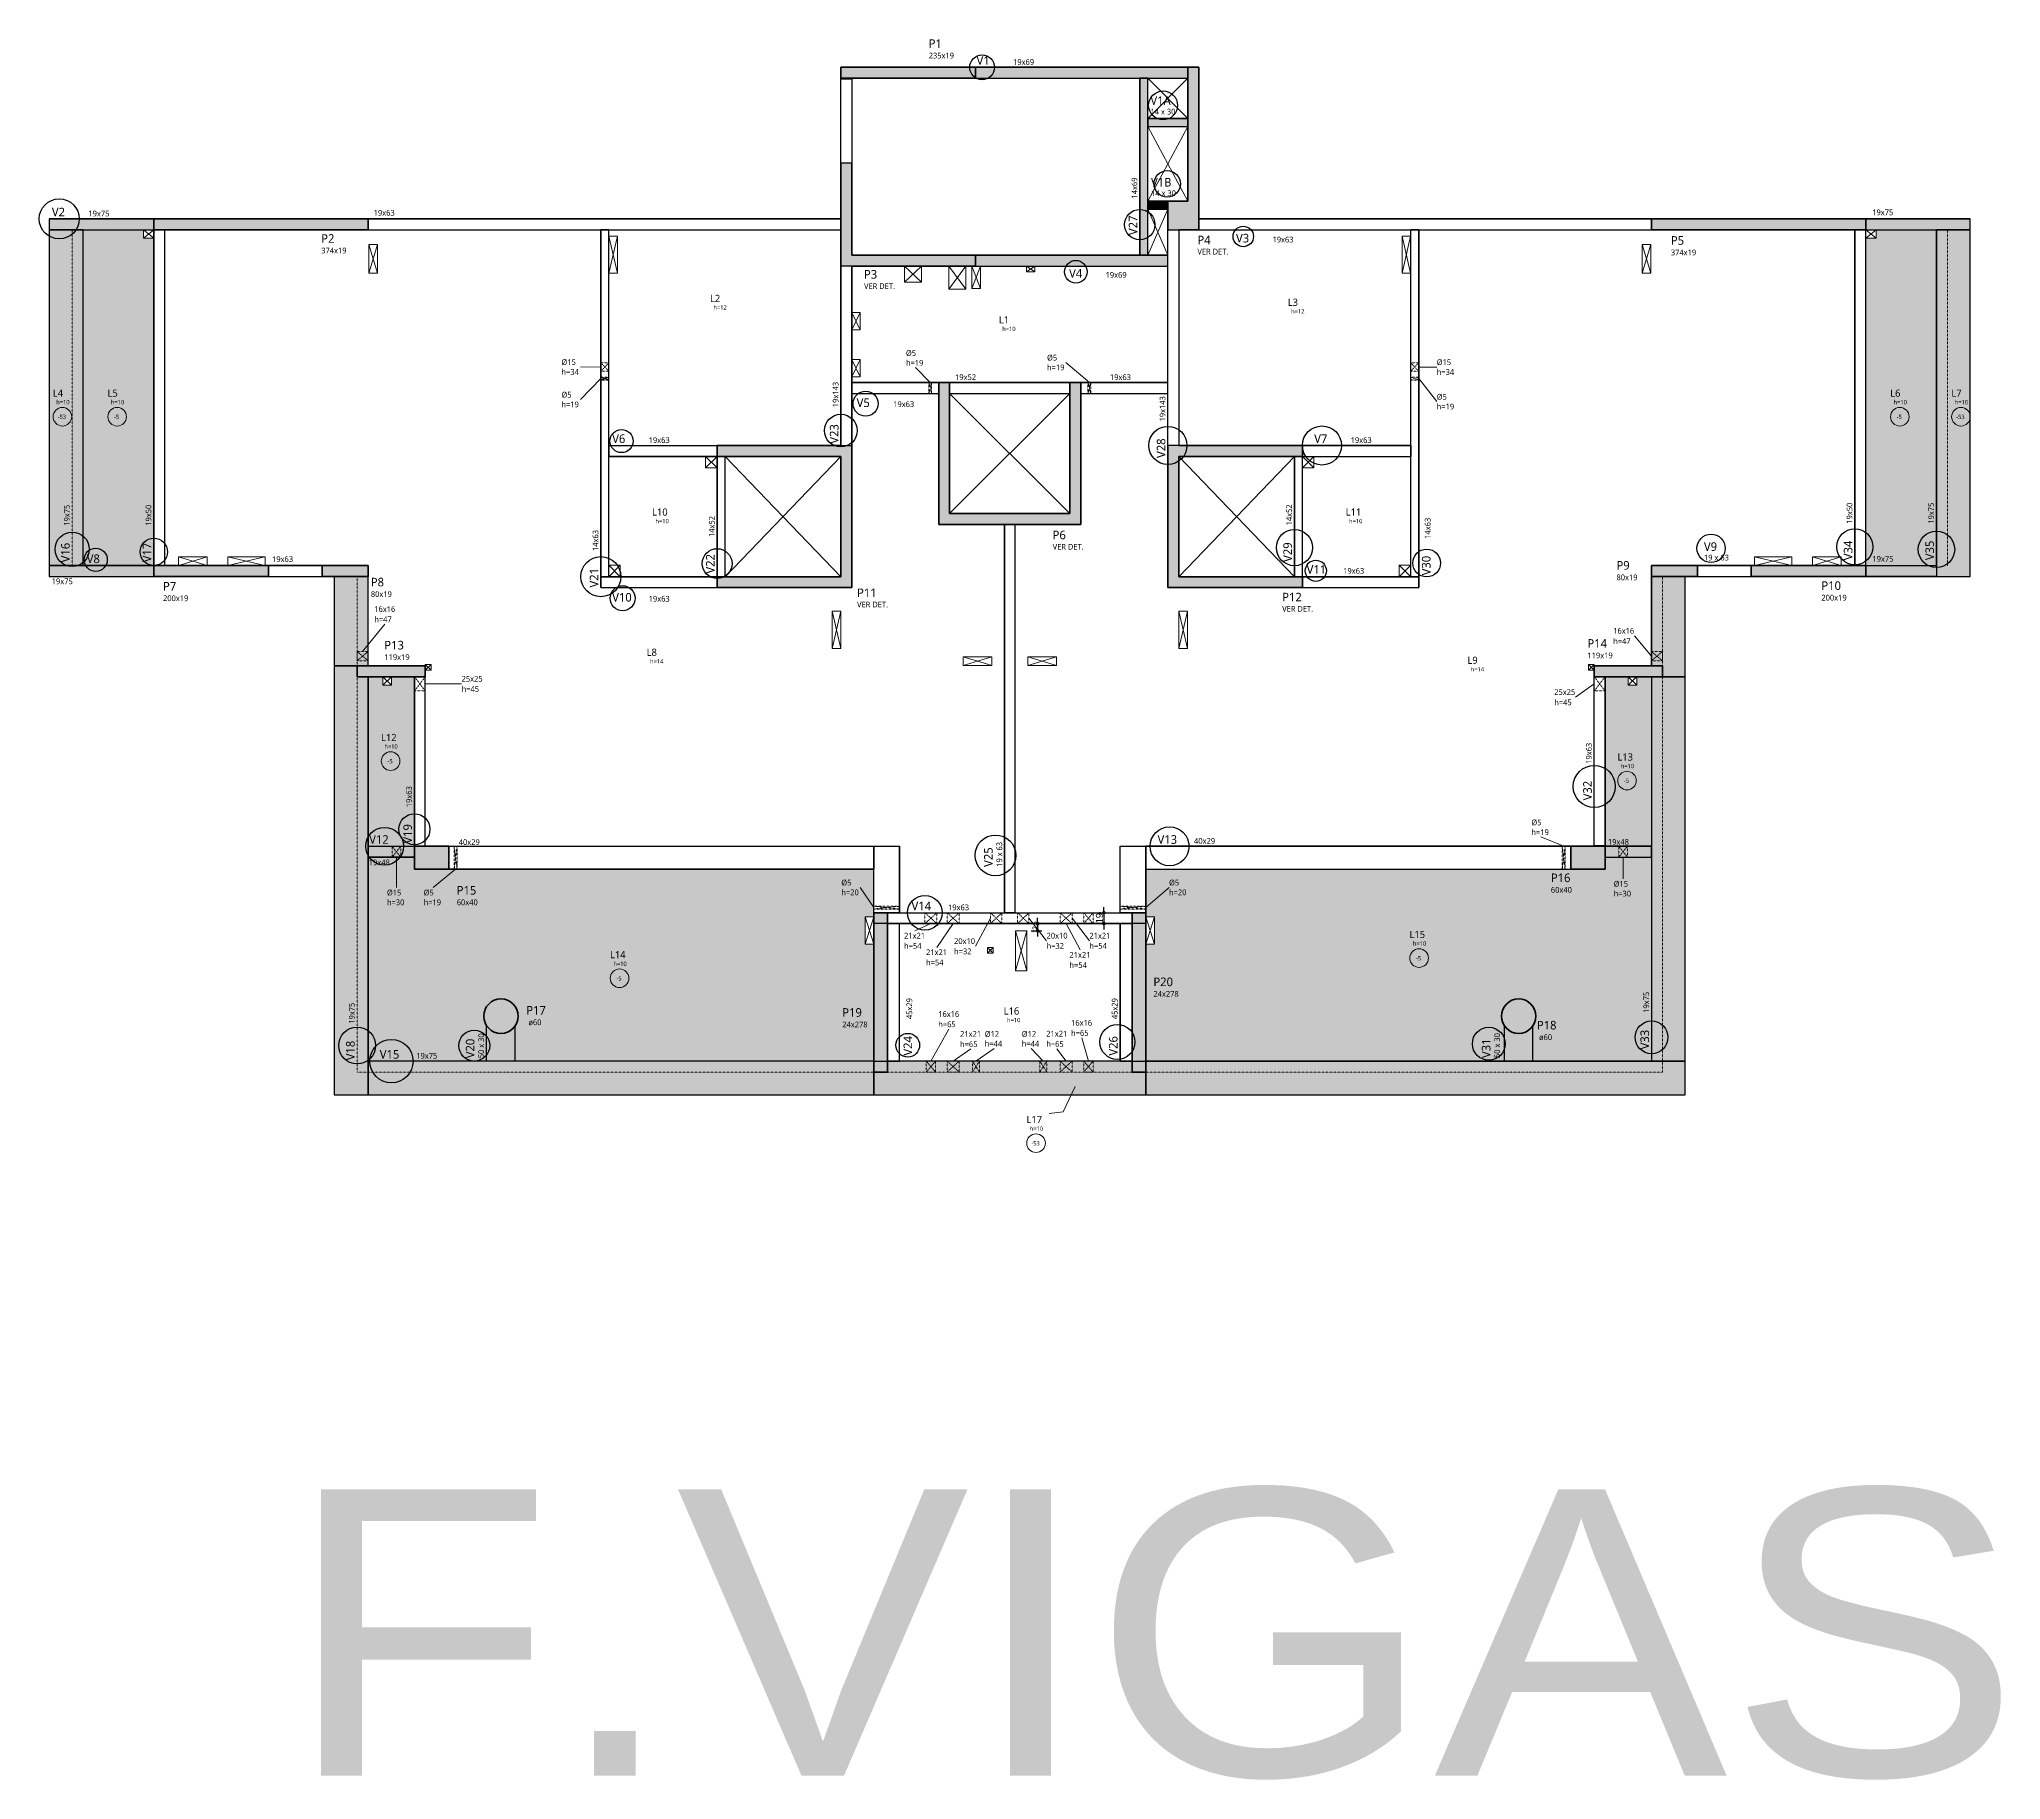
# Model space of a CAD drawing. Extents: x -20676 to 4767, y -817 to 13976.
# Drawn here: x -19866 to -16442, y 10939 to 13976 of the extents above; entities that cross this region are included whole.
import ezdxf

# ---------------------------------------------------------------- set-up
doc = ezdxf.new("R2010")
doc.units = 0
doc.header["$PDMODE"] = 2
doc.header["$PDSIZE"] = 10
doc.linetypes.add('Aligning Line', pattern=[0.635, 0.3175, -0.3175])
doc.linetypes.add('Traço', pattern=[0.635, 0.3175, -0.3175])
doc.layers.get('0').update_dxf_attribs({"lineweight": 13})
doc.layers.get('Defpoints').update_dxf_attribs({"lineweight": 13})
for name, color, linetype, lineweight in [('A-ANNO-DIMS', 7, 'Continuous', 9), ('A-FLOR', 7, 'Continuous', 18), ('A-FLOR-IDEN', 7, 'Continuous', 9), ('A-GENM', 7, 'Continuous', 18), ('A-GENM-HDLN', 7, 'Traço', 18), ('A-GENM-IDEN', 7, 'Continuous', 9), ('S-BEAM', 7, 'Continuous', 18), ('S-BEAM-IDEN', 7, 'Continuous', 9), ('S-COLS', 7, 'Continuous', 18), ('S-COLS-HDLN', 7, 'Traço', 18), ('S-COLS-IDEN', 7, 'Continuous', 9)]:
    doc.layers.add(name, color=color, linetype=linetype, lineweight=lineweight)
doc.layers.add('A-DETL', color=7, linetype='Continuous', lineweight=18, true_color=0x00a600)
doc.layers.add('Painéis', color=200, linetype='Continuous')
doc.styles.add('ARIAL', font='arial.ttf', dxfattribs={"oblique": 15, "height": 25})
doc.styles.add('Fira Sans', font='', dxfattribs={"width": 0.95, "height": 12.5})
doc.styles.add('Fira Sans_1', font='', dxfattribs={"width": 0.9, "height": 7.5})
doc.styles.add('Gadugi', font='gadugi.ttf', dxfattribs={"height": 15})
doc.styles.add('Gadugi_1', font='gadugi.ttf', dxfattribs={"height": 10})
doc.styles.add('Gadugi_2', font='gadugi.ttf', dxfattribs={"height": 22.5})
doc.styles.add('Gadugi_3', font='gadugi.ttf', dxfattribs={"height": 0.2})
doc.styles.add('Gadugi_4', font='gadugi.ttf', dxfattribs={"height": 12.5})
doc.styles.get('Fira Sans').set_extended_font_data('Fira Sans')
doc.styles.get('Fira Sans_1').set_extended_font_data('Fira Sans')
doc.dimstyles.new('PED_R80_1_5mm_ACIMA_As_ESQ__R00', dxfattribs={"dimscale": 30.48, "dimtxt": 10.229846, "dimasz": 0.328084, "dimexe": 0.246063, "dimexo": 0.246063, "dimgap": 0.049213, "dimtad": 1, "dimdec": 1, "dimrnd": 0.5, "dimdsep": 46, "dimtxsty": 'Fira Sans', "dimblk1": 'DOTSMALL', "dimblk2": 'DOTSMALL', "dimsah": 1, "dimcen": 0.09, "dimdle": 0.492126, "dimazin": 0, "dimtfac": 1, "dimtdec": 4, "dimtix": 1, "dimtmove": 0, "dimatfit": 3, "dimfxl": 0, "dimtvp": 1, "dimtolj": 1, "dimtzin": 0, "dimarcsym": 0})
doc.dimstyles.new('PED_R80_1_5mm_ACIMA_As_ESQ__R00_3', dxfattribs={"dimscale": 30.48, "dimtxt": 10.229846, "dimasz": 0.328084, "dimexe": 0.246063, "dimexo": 0.246063, "dimgap": 0.049213, "dimtad": 1, "dimdec": 1, "dimrnd": 0.5, "dimdsep": 46, "dimtxsty": 'Fira Sans_1', "dimblk1": 'DOTSMALL', "dimblk2": 'DOTSMALL', "dimsah": 1, "dimcen": 0.09, "dimdle": 0.492126, "dimazin": 0, "dimtfac": 1, "dimtdec": 4, "dimtix": 1, "dimtmove": 0, "dimatfit": 3, "dimfxl": 0, "dimtvp": 1, "dimtolj": 1, "dimtzin": 0, "dimarcsym": 0})

# ---------------------------------------------------------------- blocks, each defined once
blk = doc.blocks.new('PED_FURO_RETANGULAR_R04_2020 _INSTÂNCIA_ - FURO RET-3754116-PL100 - FORMA DO PAVIMENTO TIPO')
at = {"layer": 'A-GENM-HDLN'}
for p, q in [((-8, 9.5), (8, -9.5)), ((-8, -9.5), (8, 9.5)), ((-8, -9.5), (-8, 9.5)), ((-8, 9.5), (8, 9.5)), ((8, 9.5), (8, -9.5))]:
    blk.add_line(p, q, dxfattribs=at)
blk = doc.blocks.new('PED_FURO_RETANGULAR_R04_2020 _INSTÂNCIA_ - FURO RET-V1-PL100 - FORMA DO PAVIMENTO TIPO')
at = {"layer": 'A-GENM-HDLN'}
for p, q in [((-8, 9.5), (8, -9.5)), ((-8, -9.5), (8, 9.5)), ((-8, -9.5), (-8, 9.5)), ((8, 9.5), (8, -9.5)), ((8, -9.5), (-8, -9.5))]:
    blk.add_line(p, q, dxfattribs=at)
blk = doc.blocks.new('PED_FURO_RETANGULAR_R04_2020 _INSTÂNCIA_ - FURO RET-3755454-PL100 - FORMA DO PAVIMENTO TIPO')
at = {"layer": 'A-GENM-HDLN'}
for p, q in [((-12.5, 9.5), (12.5, -9.5)), ((-12.5, -9.5), (12.5, 9.5)), ((-12.5, -9.5), (-12.5, 9.5))]:
    blk.add_line(p, q, dxfattribs=at)
blk = doc.blocks.new('PED_FURO_RETANGULAR_R04_2020 _INSTÂNCIA_ - FURO RET-4011144-PL100 - FORMA DO PAVIMENTO TIPO')
at = {"layer": 'A-GENM-HDLN'}
for p, q in [((-10.5, 9.5), (10.5, -9.5)), ((-10.5, -9.5), (10.5, 9.5)), ((-10.5, -9.5), (-10.5, 9.5)), ((-10.5, 9.5), (10.5, 9.5)), ((10.5, 9.5), (10.5, -9.5))]:
    blk.add_line(p, q, dxfattribs=at)
blk = doc.blocks.new('PED_FURO_RETANGULAR_R04_2020 _INSTÂNCIA_ - FURO RET-V2-PL100 - FORMA DO PAVIMENTO TIPO')
at = {"layer": 'A-GENM-HDLN'}
for p, q in [((-10.5, 9.5), (10.5, -9.5)), ((-10.5, -9.5), (10.5, 9.5)), ((-10.5, -9.5), (-10.5, 9.5)), ((10.5, 9.5), (10.5, -9.5)), ((10.5, -9.5), (-10.5, -9.5))]:
    blk.add_line(p, q, dxfattribs=at)
blk = doc.blocks.new('PED_FURO_RETANGULAR_R04_2020 _INSTÂNCIA_ - FURO RET-4010708-PL100 - FORMA DO PAVIMENTO TIPO')
at = {"layer": 'A-GENM-HDLN'}
for p, q in [((-10.5, 9.5), (10.5, -9.5)), ((-10.5, -9.5), (10.5, 9.5)), ((-10.5, -9.5), (-10.5, 9.5)), ((10.5, 9.5), (10.5, -9.5))]:
    blk.add_line(p, q, dxfattribs=at)
blk = doc.blocks.new('PED_FURO_CIRCULAR_R04_2020 _INSTÂNCIA_ - FURO CIRC-3757155-PL100 - FORMA DO PAVIMENTO TIPO')
at = {"layer": 'A-GENM-HDLN'}
for p, q in [((7.5, -9.5), (-7.5, 9.5)), ((-7.5, -9.5), (7.5, 9.5)), ((-7.5, -9.5), (-7.5, 9.5)), ((7.5, 9.5), (7.5, -9.5))]:
    blk.add_line(p, q, dxfattribs=at)
blk = doc.blocks.new('PED_FURO_CIRCULAR_R04_2020 _INSTÂNCIA_ - FURO CIRC-3758312-PL100 - FORMA DO PAVIMENTO TIPO')
at = {"layer": 'A-GENM-HDLN'}
for p, q in [((7.5, -7), (-7.5, 7)), ((-7.5, -7), (7.5, 7)), ((-7.5, -7), (-7.5, 7)), ((7.5, 7), (7.5, -7))]:
    blk.add_line(p, q, dxfattribs=at)
blk = doc.blocks.new('PED_FURO_CIRCULAR_R04_2020 _INSTÂNCIA_ - FURO CIRC-3758362-PL100 - FORMA DO PAVIMENTO TIPO')
at = {"layer": 'A-GENM-HDLN'}
for p, q in [((6, -9.5), (-6, 9.5)), ((-6, -9.5), (6, 9.5)), ((-6, -9.5), (-6, 9.5)), ((6, 9.5), (6, -9.5)), ((6, -9.5), (-6, -9.5))]:
    blk.add_line(p, q, dxfattribs=at)
blk = doc.blocks.new('PED_FURO_CIRCULAR_R04_2020 _INSTÂNCIA_ - FURO CIRC-3758418-PL100 - FORMA DO PAVIMENTO TIPO')
at = {"layer": 'A-GENM-HDLN'}
for p, q in [((6, 9.5), (-6, -9.5)), ((-6, 9.5), (6, -9.5)), ((6, 9.5), (-6, 9.5)), ((-6, 9.5), (-6, -9.5)), ((6, -9.5), (6, 9.5))]:
    blk.add_line(p, q, dxfattribs=at)
blk = doc.blocks.new('PED_FURO_RETANGULAR_R04_2020 _INSTÂNCIA_ - FURO RET-3656268-PL100 - FORMA DO PAVIMENTO TIPO')
at = {"layer": 'A-GENM-HDLN'}
for p, q in [((-10, 9.5), (10, -9.5)), ((-10, -9.5), (10, 9.5)), ((-10, -9.5), (-10, 9.5)), ((10, 9.5), (10, -9.5))]:
    blk.add_line(p, q, dxfattribs=at)
blk = doc.blocks.new('PED_FURO_CIRCULAR_R04_2020 _INSTÂNCIA_ - FURO CIRC-3758922-PL100 - FORMA DO PAVIMENTO TIPO')
at = {"layer": 'A-GENM-HDLN'}
for p, q in [((2.5, -22.5), (-2.5, 22.5)), ((-2.5, -22.5), (2.5, 22.5)), ((-2.5, -22.5), (-2.5, 22.5)), ((2.5, 22.5), (2.5, -22.5))]:
    blk.add_line(p, q, dxfattribs=at)
blk = doc.blocks.new('PED_FURO_CIRCULAR_R04_2020 _INSTÂNCIA_ - FURO CIRC-3759319-PL100 - FORMA DO PAVIMENTO TIPO')
at = {"layer": 'A-GENM-HDLN'}
for p, q in [((2.5, -20), (-2.5, 20)), ((-2.5, -20), (2.5, 20)), ((-2.5, -20), (-2.5, 20)), ((2.5, 20), (2.5, -20))]:
    blk.add_line(p, q, dxfattribs=at)
blk = doc.blocks.new('PED_FURO_CIRCULAR_R04_2020 _INSTÂNCIA_ - FURO CIRC-3747796-PL100 - FORMA DO PAVIMENTO TIPO')
at = {"layer": 'A-GENM-HDLN'}
for p, q in [((2.5, -7), (-2.5, 7)), ((-2.5, -7), (2.5, 7)), ((-2.5, -7), (-2.5, 7)), ((2.5, 7), (2.5, -7))]:
    blk.add_line(p, q, dxfattribs=at)
blk = doc.blocks.new('PED_FURO_CIRCULAR_R04_2020 _INSTÂNCIA_ - FURO CIRC-3742523-PL100 - FORMA DO PAVIMENTO TIPO')
at = {"layer": 'A-GENM-HDLN'}
for p, q in [((2.5, -9.5), (-2.5, 9.5)), ((-2.5, -9.5), (2.5, 9.5)), ((-2.5, -9.5), (-2.5, 9.5)), ((2.5, 9.5), (2.5, -9.5))]:
    blk.add_line(p, q, dxfattribs=at)
blk = doc.blocks.new('PED_FURO_RETANGULAR_R04_2020 _INSTÂNCIA_ - FURO RET-4011024-PL100 - FORMA DO PAVIMENTO TIPO')
at = {"layer": 'A-GENM-HDLN'}
for p, q in [((-8, 9.5), (8, -9.5)), ((-8, -9.5), (8, 9.5)), ((-8, -9.5), (-8, 9.5)), ((8, 9.5), (8, -9.5))]:
    blk.add_line(p, q, dxfattribs=at)
blk = doc.blocks.new('PED_FURO_RETANGULAR_R04_2020 _INSTÂNCIA_ - FURO RET-4011217-PL100 - FORMA DO PAVIMENTO TIPO')
at = {"layer": 'A-GENM-HDLN'}
for p, q in [((-8, 9.5), (8, -9.5)), ((-8, -9.5), (8, 9.5)), ((-8, -9.5), (-8, 9.5)), ((8, 9.5), (8, -9.5)), ((8, -9.5), (-8, -9.5))]:
    blk.add_line(p, q, dxfattribs=at)
blk = doc.blocks.new('PED_FURO_RETANGULAR_R04_2020 _INSTÂNCIA_ - FURO RET-V3-PL100 - FORMA DO PAVIMENTO TIPO')
at = {"layer": 'A-GENM-HDLN'}
for p, q in [((-8, 9.5), (8, -9.5)), ((-8, -9.5), (8, 9.5)), ((-8, -9.5), (-8, 9.5)), ((-8, 9.5), (8, 9.5)), ((8, 9.5), (8, -9.5))]:
    blk.add_line(p, q, dxfattribs=at)
blk = doc.blocks.new('PED_TAG_LAJE_R01 - TÍTULO_ESPESSURA_REBAIXO-2413107-PL100 - FORMA DO PAVIMENTO TIPO')
at = {"layer": 'A-FLOR-IDEN'}
blk.add_circle((-0.046, -0.667), 0.325, dxfattribs=at)
blk = doc.blocks.new('PED_TAG_PILAR_R03 - PILAR VER DET_-2523782-PL100 - FORMA DO PAVIMENTO TIPO')
at = {"layer": 'S-COLS-IDEN', "insert": (0.115, -0.625), "char_height": 0.2, "width": 1.37089, "attachment_point": 1, "style": 'Gadugi_4'}
blk.add_mtext('VER DET.', dxfattribs=at)
blk = doc.blocks.new('_DotSmall')
at = {"color": 0, "linetype": 'ByBlock', "const_width": 0.5}
blk.add_lwpolyline([(-0.0625, 0, 1), (0.0625, 0, 1)], format="xyb", close=True, dxfattribs=at)
blk = doc.blocks.new('*D1314')
at = {"layer": 'A-ANNO-DIMS', "color": 0, "lineweight": -2, "transparency": 16777216}
for p, q in [((-18013.2, 12452), (-18015, 12452)), ((-18013.2, 12433), (-18015, 12433)), ((-18007.5, 12452), (-18007.5, 12462)), ((-18007.5, 12452), (-18007.5, 12433)), ((-18007.5, 12433), (-18007.5, 12423))]:
    blk.add_line(p, q, dxfattribs=at)
at = {"layer": 'Defpoints', "color": 0, "transparency": 16777216}
for p in [(-18007.5, 12433), (-18005.7, 12452), (-18005.7, 12433)]:
    blk.add_point(p, dxfattribs=at)
at = {"layer": 'A-ANNO-DIMS', "color": 0, "lineweight": -2, "transparency": 16777216, "xscale": 10, "yscale": 10, "zscale": 10}
for p, rotation in [((-18007.5, 12452), 270), ((-18007.5, 12433), 90)]:
    blk.add_blockref('_DotSmall', p, dxfattribs=dict(at, rotation=rotation))
at = {"layer": 'A-ANNO-DIMS', "color": 0, "transparency": 16777216, "insert": (-18015.2, 12442.5), "char_height": 12.5, "width": 11.174, "attachment_point": 5, "rotation": 90, "style": 'Fira Sans'}
blk.add_mtext('\\A1;19', dxfattribs=at)
blk = doc.blocks.new('*D1315')
at = {"layer": 'A-ANNO-DIMS', "color": 0, "lineweight": -2, "transparency": 16777216}
for p, q in [((-18129, 12433), (-18130.7, 12433)), ((-18123.2, 12433), (-18123.2, 12443)), ((-18123.2, 12433), (-18123.2, 12420.5)), ((-18134.5, 12420.5), (-18115.7, 12420.5)), ((-18123.2, 12420.5), (-18123.2, 12410.5))]:
    blk.add_line(p, q, dxfattribs=at)
at = {"layer": 'Defpoints', "color": 0, "transparency": 16777216}
for p in [(-18121.5, 12433), (-18142, 12420.5), (-18123.2, 12420.5)]:
    blk.add_point(p, dxfattribs=at)
at = {"layer": 'A-ANNO-DIMS', "color": 0, "lineweight": -2, "transparency": 16777216, "xscale": 10, "yscale": 10, "zscale": 10}
for p, rotation in [((-18123.2, 12433), 270), ((-18123.2, 12420.5), 90)]:
    blk.add_blockref('_DotSmall', p, dxfattribs=dict(at, rotation=rotation))
at = {"layer": 'A-ANNO-DIMS', "color": 0, "transparency": 16777216, "insert": (-18128.5, 12426.8), "char_height": 7.5, "width": 19.358, "attachment_point": 5, "rotation": 90, "style": 'Fira Sans_1'}
blk.add_mtext('\\A1;12.5', dxfattribs=at)

msp = doc.modelspace()

# ---------------------------------------------------------------- hatches: boundary and pattern name
at = {"layer": 'A-FLOR', "true_color": 0xe6b8b7, "transparency": 33554495}
for points in [[(-19848.85, 13057.99), (-19808.85, 13057.99), (-19808.85, 13643.99), (-19848.85, 13643.99)], [(-16534.85, 13057.99), (-16494.85, 13057.99), (-16494.85, 13643.99), (-16534.85, 13643.99)], [(-16992.35, 12133.99), (-16992.35, 13038.99), (-17032.35, 13038.99), (-17032.35, 12173.99), (-19311.35, 12173.99), (-19311.35, 13038.99), (-19351.35, 13038.99), (-19351.35, 12133.99), (-17088.63, 12133.99)]]:
    msp.add_hatch(color=9, dxfattribs=at).paths.add_polyline_path(points, flags=0)
at = {"layer": 'A-FLOR', "true_color": 0xd9d9d9, "transparency": 33554495}
for points in [[(-19666.35, 13057.99), (-19666.35, 13629.04), (-19684.35, 13629.04), (-19684.35, 13643.99), (-19789.85, 13643.99), (-19789.85, 13057.99), (-19752.89, 13057.99)], [(-16553.85, 13057.99), (-16553.85, 13643.99), (-16659.35, 13643.99), (-16659.35, 13629.04), (-16677.35, 13629.04), (-16677.35, 13057.99)], [(-19244.69, 12567.99), (-19211.35, 12567.99), (-19211.35, 12863.99), (-19251.4, 12863.99), (-19251.4, 12849.06), (-19266.4, 12849.06), (-19266.4, 12863.99), (-19292.35, 12863.99), (-19292.35, 12567.99), (-19246.49, 12567.99)], [(-17132.35, 12567.99), (-17051.35, 12567.99), (-17051.35, 12863.99), (-17077.3, 12863.99), (-17077.3, 12849.06), (-17092.3, 12849.06), (-17092.3, 12863.99), (-17132.35, 12863.99), (-17132.35, 12569.26)], [(-19035.35, 12192.99), (-18409.35, 12192.99), (-18409.35, 12397.04), (-18424.35, 12397.04), (-18424.35, 12445.04), (-18409.35, 12445.04), (-18409.35, 12527.99), (-19211.35, 12527.99), (-19211.35, 12548.99), (-19292.35, 12548.99), (-19292.35, 12192.99), (-19085.35, 12192.99), (-19085.35, 12254.91), (-19088.09, 12260.07), (-19089.78, 12265.67), (-19090.35, 12271.49), (-19089.78, 12277.34), (-19088.07, 12282.97), (-19085.3, 12288.16), (-19081.56, 12292.7), (-19077.02, 12296.43), (-19071.83, 12299.21), (-19066.2, 12300.91), (-19060.35, 12301.49), (-19054.5, 12300.91), (-19048.87, 12299.21), (-19043.68, 12296.43), (-19039.14, 12292.7), (-19035.41, 12288.16), (-19032.64, 12282.97), (-19030.93, 12277.34), (-19030.35, 12271.49), (-19030.93, 12265.64), (-19032.64, 12260.01), (-19035.35, 12254.82), (-19035.35, 12232.1)], [(-17934.35, 12192.99), (-17308.35, 12192.99), (-17308.35, 12254.91), (-17311.09, 12260.07), (-17312.78, 12265.67), (-17313.35, 12271.49), (-17312.78, 12277.34), (-17311.07, 12282.97), (-17308.3, 12288.16), (-17304.56, 12292.7), (-17300.02, 12296.43), (-17294.83, 12299.21), (-17289.2, 12300.91), (-17283.35, 12301.49), (-17277.5, 12300.91), (-17271.87, 12299.21), (-17266.68, 12296.43), (-17262.14, 12292.7), (-17258.41, 12288.16), (-17255.64, 12282.97), (-17253.93, 12277.34), (-17253.35, 12271.49), (-17253.93, 12265.64), (-17255.64, 12260.01), (-17258.35, 12254.82), (-17258.35, 12192.99), (-17051.35, 12192.99), (-17051.35, 12548.99), (-17132.35, 12548.99), (-17132.35, 12527.99), (-17934.35, 12527.99), (-17934.35, 12445.04), (-17919.44, 12445.04), (-17919.44, 12397.04), (-17934.35, 12397.04), (-17934.35, 12232.1)]]:
    msp.add_hatch(color=254, dxfattribs=at).paths.add_polyline_path(points, flags=0)
at = {"layer": 'S-BEAM', "true_color": 0xa7d7e1}
for points in [[(-17930.85, 13908.49), (-17860.85, 13908.49), (-17860.85, 13927.49), (-18231.85, 13927.49), (-18231.85, 13908.49), (-17944.85, 13908.49)], [(-17930.85, 13599.49), (-17930.85, 13908.49), (-17944.85, 13908.49), (-17944.85, 13599.49)], [(-17930.85, 13823.99), (-17860.85, 13823.99), (-17860.85, 13837.99), (-17930.85, 13837.99)], [(-17930.85, 13679.99), (-17895.85, 13679.99), (-17895.85, 13693.99), (-17930.85, 13693.99)], [(-18231.85, 13580.49), (-17895.85, 13580.49), (-17895.85, 13599.49), (-18231.85, 13599.49)]]:
    msp.add_hatch(color=9, dxfattribs=at).paths.add_polyline_path(points, flags=0)
at = {"layer": 'S-BEAM', "true_color": 0xccffcc}
for points in [[(-19666.35, 13643.99), (-19666.35, 13662.99), (-19848.85, 13662.99), (-19848.85, 13643.99), (-19752.89, 13643.99)], [(-19789.85, 13057.99), (-19789.85, 13643.99), (-19808.85, 13643.99), (-19808.85, 13057.99)], [(-16494.85, 13643.99), (-16494.85, 13662.99), (-16677.35, 13662.99), (-16677.35, 13643.99), (-16534.85, 13643.99)], [(-16553.85, 13057.99), (-16534.85, 13057.99), (-16534.85, 13643.99), (-16553.85, 13643.99)], [(-19666.35, 13038.99), (-19666.35, 13057.99), (-19848.85, 13057.99), (-19848.85, 13038.99), (-19752.89, 13038.99)], [(-16494.85, 13038.99), (-16494.85, 13057.99), (-16677.36, 13057.99), (-16677.36, 13038.99)], [(-19292.35, 12882.99), (-19292.35, 13038.99), (-19311.35, 13038.99), (-19311.35, 12882.99)], [(-17032.35, 12882.99), (-17032.35, 13038.99), (-17051.35, 13038.99), (-17051.35, 12882.99)], [(-19311.35, 12173.99), (-19292.35, 12173.99), (-19292.35, 12863.99), (-19311.35, 12863.99), (-19311.35, 12232.1)], [(-17032.35, 12192.99), (-17032.35, 12863.99), (-17051.35, 12863.99), (-17051.35, 12192.99)], [(-18409.35, 12173.99), (-18409.35, 12192.99), (-19292.35, 12192.99), (-19292.35, 12173.99), (-18611.06, 12173.99)], [(-17958.35, 12173.99), (-17958.35, 12192.99), (-18385.35, 12192.99), (-18385.35, 12173.99), (-18040.15, 12173.99)], [(-17032.35, 12173.99), (-17032.35, 12192.99), (-17934.35, 12192.99), (-17934.35, 12173.99), (-17088.63, 12173.99)]]:
    msp.add_hatch(color=254, dxfattribs=at).paths.add_polyline_path(points, flags=0)
at = {"layer": 'S-BEAM', "true_color": 0xd9d9d9}
for points in [[(-19292.35, 12548.99), (-19211.35, 12548.99), (-19211.35, 12567.99), (-19292.35, 12567.99)], [(-17132.35, 12548.99), (-17051.35, 12548.99), (-17051.35, 12567.99), (-17132.35, 12567.99)], [(-19085.35, 12192.99), (-19035.35, 12192.99), (-19035.41, 12254.82), (-19039.25, 12250.19), (-19043.68, 12246.55), (-19048.87, 12243.77), (-19054.5, 12242.07), (-19060.35, 12241.49), (-19066.22, 12242.07), (-19071.87, 12243.79), (-19077.07, 12246.58), (-19081.62, 12250.33), (-19085.35, 12254.82), (-19085.35, 12232.1)], [(-17258.35, 12192.99), (-17258.41, 12254.82), (-17262.14, 12250.28), (-17266.68, 12246.55), (-17271.87, 12243.77), (-17277.5, 12242.07), (-17283.35, 12241.49), (-17289.22, 12242.07), (-17294.87, 12243.79), (-17300.07, 12246.58), (-17304.62, 12250.33), (-17308.35, 12254.82), (-17308.35, 12192.99)]]:
    msp.add_hatch(color=254, dxfattribs=at).paths.add_polyline_path(points, flags=0)
at = {"layer": 'S-COLS', "true_color": 0x808080}
for points in [[(-18231.85, 13908.49), (-18231.85, 13927.49), (-18466.85, 13927.49), (-18466.85, 13908.49)], [(-17876.85, 13643.99), (-17841.85, 13643.99), (-17841.85, 13927.49), (-17860.85, 13927.49), (-17860.85, 13693.99), (-17895.85, 13693.99), (-17895.85, 13643.99)], [(-18447.85, 13580.49), (-18231.85, 13580.49), (-18231.85, 13599.49), (-18447.85, 13599.49), (-18447.85, 13760.49), (-18466.85, 13760.49), (-18466.85, 13580.49)], [(-19292.35, 13643.99), (-19292.35, 13662.99), (-19666.35, 13662.99), (-19666.35, 13643.99)], [(-17051.35, 13643.99), (-16677.35, 13643.99), (-16677.35, 13662.99), (-17051.35, 13662.99)], [(-18295.85, 13129.49), (-18047.85, 13129.49), (-18047.85, 13377.49), (-18066.85, 13377.49), (-18066.85, 13148.49), (-18276.85, 13148.49), (-18276.85, 13377.49), (-18295.85, 13377.49), (-18295.85, 13279.21)], [(-18447.85, 13019.49), (-18447.85, 13267.49), (-18682.85, 13267.49), (-18682.85, 13248.49), (-18466.85, 13248.49), (-18466.85, 13038.49), (-18682.85, 13038.49), (-18682.85, 13019.49), (-18611.06, 13019.49)], [(-17660.85, 13019.49), (-17660.85, 13038.49), (-17876.85, 13038.49), (-17876.85, 13248.49), (-17660.85, 13248.49), (-17660.85, 13267.49), (-17895.85, 13267.49), (-17895.85, 13019.49), (-17849.84, 13019.49)], [(-19466.35, 13038.99), (-19466.35, 13057.99), (-19666.35, 13057.99), (-19666.35, 13038.99)], [(-19292.35, 13038.99), (-19292.35, 13057.99), (-19372.35, 13057.99), (-19372.35, 13038.99)], [(-16971.35, 13038.99), (-16971.35, 13057.99), (-17051.35, 13057.99), (-17051.35, 13038.99)], [(-16677.36, 13038.99), (-16677.36, 13057.99), (-16877.36, 13057.99), (-16877.36, 13038.99), (-16708.02, 13038.99)], [(-19192.35, 12863.99), (-19192.35, 12882.99), (-19311.35, 12882.99), (-19311.35, 12863.99)], [(-17151.35, 12863.99), (-17032.35, 12863.99), (-17032.35, 12882.99), (-17151.35, 12882.99)], [(-19211.35, 12527.99), (-19151.35, 12527.99), (-19151.35, 12567.99), (-19211.35, 12567.99)], [(-17192.35, 12527.99), (-17132.35, 12527.99), (-17132.35, 12567.99), (-17192.35, 12567.99)], [(-18385.35, 12173.99), (-18385.35, 12451.99), (-18409.35, 12451.99), (-18409.35, 12173.99)], [(-17934.35, 12173.99), (-17934.35, 12451.99), (-17958.35, 12451.99), (-17958.35, 12173.99)], [(-19060.35, 12241.49), (-19054.5, 12242.07), (-19048.87, 12243.77), (-19043.68, 12246.55), (-19039.14, 12250.28), (-19035.41, 12254.82), (-19032.64, 12260.01), (-19030.93, 12265.64), (-19030.35, 12271.49), (-19030.93, 12277.34), (-19032.64, 12282.97), (-19035.41, 12288.16), (-19039.25, 12292.79), (-19043.68, 12296.43), (-19048.87, 12299.21), (-19054.5, 12300.91), (-19060.35, 12301.49), (-19066.2, 12300.91), (-19071.83, 12299.21), (-19077.02, 12296.43), (-19081.56, 12292.7), (-19085.3, 12288.16), (-19088.07, 12282.97), (-19089.78, 12277.34), (-19090.35, 12271.49), (-19089.78, 12265.64), (-19088.07, 12260.01), (-19085.3, 12254.82), (-19081.56, 12250.28), (-19077.02, 12246.55), (-19071.83, 12243.77), (-19066.2, 12242.07)], [(-17283.35, 12241.49), (-17277.5, 12242.07), (-17271.87, 12243.77), (-17266.68, 12246.55), (-17262.14, 12250.28), (-17258.41, 12254.82), (-17255.64, 12260.01), (-17253.93, 12265.64), (-17253.35, 12271.49), (-17253.93, 12277.34), (-17255.64, 12282.97), (-17258.41, 12288.16), (-17262.14, 12292.7), (-17266.68, 12296.43), (-17271.87, 12299.21), (-17277.5, 12300.91), (-17283.35, 12301.49), (-17289.2, 12300.91), (-17294.83, 12299.21), (-17300.02, 12296.43), (-17304.56, 12292.7), (-17308.3, 12288.16), (-17311.07, 12282.97), (-17312.78, 12277.34), (-17313.35, 12271.49), (-17312.78, 12265.64), (-17311.07, 12260.01), (-17308.3, 12254.82), (-17304.56, 12250.28), (-17300.02, 12246.55), (-17294.83, 12243.77), (-17289.2, 12242.07)]]:
    msp.add_hatch(color=8, dxfattribs=at).paths.add_polyline_path(points, flags=0)

# ---------------------------------------------------------------- linework, layer by layer
at = {"lineweight": 18}
for p, q in [((-19666.35, 13643.99), (-19684.35, 13629.04)), ((-19684.35, 13643.99), (-19666.35, 13629.04)), ((-18871.85, 13568.01), (-18856.86, 13632.97)), ((-18871.85, 13632.97), (-18856.86, 13568.01)), ((-17486.85, 13568.01), (-17471.97, 13632.97)), ((-17486.85, 13632.97), (-17471.97, 13568.01)), ((-16677.35, 13629.04), (-16659.36, 13643.99)), ((-16677.35, 13643.99), (-16659.35, 13629.04)), ((-19290.9, 13568.01), (-19275.91, 13617.97)), ((-19290.9, 13617.97), (-19275.91, 13568.01)), ((-17067.79, 13568.01), (-17052.8, 13617.97)), ((-17067.79, 13617.97), (-17052.8, 13568.01)), ((-18325.85, 13580.49), (-18355.85, 13552.49)), ((-18355.85, 13580.49), (-18325.85, 13552.49)), ((-18278.36, 13540.49), (-18248.36, 13580.49)), ((-18278.36, 13580.49), (-18248.36, 13540.49)), ((-18237.86, 13541.49), (-18222.87, 13580.48)), ((-18237.86, 13580.48), (-18222.87, 13541.49)), ((-18127.86, 13580.49), (-18142.85, 13570.49)), ((-18142.84, 13580.49), (-18128.16, 13570.5)), ((-18447.85, 13469.53), (-18432.88, 13499.46)), ((-18447.85, 13499.42), (-18432.88, 13469.48)), ((-18447.85, 13387.53), (-18432.88, 13417.46)), ((-18447.85, 13417.42), (-18432.88, 13387.48)), ((-18066.85, 13358.49), (-18276.85, 13148.49)), ((-18276.85, 13358.49), (-18066.85, 13148.49)), ((-18702.9, 13228.54), (-18682.92, 13248.49)), ((-18702.83, 13248.49), (-18682.85, 13228.54)), ((-18466.85, 13248.49), (-18668.85, 13038.49)), ((-18668.85, 13248.49), (-18466.85, 13038.49)), ((-17674.85, 13248.49), (-17876.85, 13038.49)), ((-17876.85, 13248.49), (-17674.85, 13038.49)), ((-17660.8, 13228.54), (-17640.85, 13248.49)), ((-17660.75, 13248.49), (-17640.8, 13228.54)), ((-19573.44, 13073.06), (-19623.41, 13058.07)), ((-19623.41, 13073.06), (-19573.44, 13058.07)), ((-19472.24, 13058.07), (-19537.19, 13073.06)), ((-19537.19, 13058.07), (-19472.24, 13073.06)), ((-18871.85, 13038.49), (-18851.9, 13058.56)), ((-18871.85, 13058.56), (-18851.9, 13038.49)), ((-17491.81, 13058.56), (-17471.85, 13038.53)), ((-17491.81, 13038.49), (-17471.85, 13058.52)), ((-16871.47, 13058.07), (-16806.51, 13073.06)), ((-16806.51, 13058.07), (-16871.47, 13073.06)), ((-16720.29, 13073.06), (-16770.26, 13058.07)), ((-16770.26, 13073.06), (-16720.29, 13058.07)), ((-18481.9, 12913.28), (-18466.91, 12978.24)), ((-18481.9, 12978.24), (-18466.91, 12913.28)), ((-17876.8, 12913.28), (-17861.81, 12978.24)), ((-17876.8, 12978.24), (-17861.81, 12913.28)), ((-19192.35, 12875.49), (-19182.35, 12885.49)), ((-19192.35, 12885.49), (-19182.35, 12875.49)), ((-18203.31, 12898.48), (-18253.28, 12883.49)), ((-18253.28, 12898.48), (-18203.31, 12883.49)), ((-18090.42, 12898.48), (-18140.39, 12883.49)), ((-18140.39, 12898.48), (-18090.42, 12883.49)), ((-17161.35, 12875.49), (-17151.35, 12885.49)), ((-17161.35, 12885.49), (-17151.35, 12875.49)), ((-19266.4, 12849.06), (-19251.47, 12863.99)), ((-19266.33, 12863.99), (-19251.4, 12849.06)), ((-17092.3, 12849.06), (-17077.37, 12863.99)), ((-17092.23, 12863.99), (-17077.3, 12849.06)), ((-18424.34, 12397.06), (-18409.36, 12445.02)), ((-18424.34, 12445.02), (-18409.36, 12397.06)), ((-17934.35, 12397.34), (-17919.44, 12445.02)), ((-17934.35, 12444.74), (-17919.44, 12397.06)), ((-18162.03, 12350.53), (-18142.04, 12420.5)), ((-18162.03, 12420.5), (-18142.04, 12350.53)), ((-18210.9, 12381.54), (-18200.9, 12391.54)), ((-18210.9, 12391.54), (-18200.9, 12381.54))]:
    msp.add_line(p, q, dxfattribs=at)
at = {"linetype": 'Traço', "lineweight": 18}
for p, q in [((-18447.87, 13499.47), (-18447.86, 13499.44)), ((-18447.87, 13469.47), (-18447.86, 13469.51)), ((-18447.87, 13417.47), (-18447.86, 13417.44)), ((-18447.87, 13387.47), (-18447.86, 13387.51)), ((-18702.9, 13248.56), (-18702.84, 13248.49)), ((-17640.85, 13248.49), (-17640.8, 13248.54)), ((-17471.85, 13058.52), (-17471.81, 13058.56)), ((-17471.85, 13038.53), (-17471.81, 13038.49)), ((-19266.4, 12864.06), (-19266.34, 12863.99)), ((-19251.47, 12863.99), (-19251.4, 12864.06)), ((-17092.3, 12864.06), (-17092.23, 12863.99)), ((-17077.37, 12863.99), (-17077.3, 12864.06)), ((-17934.44, 12445.04), (-17934.36, 12444.77)), ((-17934.44, 12397.04), (-17934.36, 12397.31))]:
    msp.add_line(p, q, dxfattribs=at)
at = {"layer": 'A-DETL', "color": 7}
for p, q in [((-17930.85, 13908.49), (-17860.85, 13837.99)), ((-17860.85, 13908.49), (-17930.85, 13837.99)), ((-17860.85, 13823.99), (-17930.85, 13693.99)), ((-17930.85, 13823.99), (-17860.85, 13693.99)), ((-17895.85, 13679.99), (-17930.85, 13599.49)), ((-17930.85, 13679.99), (-17895.85, 13599.49))]:
    msp.add_line(p, q, dxfattribs=at)
at = {"layer": 'A-DETL', "color": 7, "linetype": 'Aligning Line'}
for p, q in [((-19808.85, 13643.99), (-19808.85, 13057.99)), ((-16534.85, 13643.99), (-16534.85, 13057.99)), ((-19311.35, 12173.99), (-19311.35, 13038.99)), ((-17032.35, 13038.99), (-17032.35, 12173.99)), ((-17032.35, 12173.99), (-19311.35, 12173.99))]:
    msp.add_line(p, q, dxfattribs=at)
at = {"layer": 'A-FLOR'}
for p, q in [((-19848.85, 13057.99), (-19848.85, 13643.99)), ((-19684.35, 13643.99), (-19684.35, 13629.04)), ((-18856.85, 13632.99), (-18871.85, 13632.99)), ((-18856.85, 13567.99), (-18856.85, 13632.99)), ((-17471.97, 13632.99), (-17486.85, 13632.99)), ((-17486.85, 13632.99), (-17486.85, 13567.99)), ((-17471.97, 13567.99), (-17471.97, 13632.99)), ((-16659.35, 13629.04), (-16659.35, 13643.99)), ((-16494.85, 13643.99), (-16494.85, 13057.99)), ((-19684.35, 13629.04), (-19666.35, 13629.04)), ((-19275.9, 13617.99), (-19290.9, 13617.99)), ((-19290.9, 13617.99), (-19290.9, 13567.99)), ((-19275.9, 13567.99), (-19275.9, 13617.99)), ((-17052.8, 13617.99), (-17067.8, 13617.99)), ((-17067.8, 13617.99), (-17067.8, 13567.99)), ((-17052.8, 13567.99), (-17052.8, 13617.99)), ((-16677.35, 13629.04), (-16659.35, 13629.04)), ((-19290.9, 13567.99), (-19275.9, 13567.99)), ((-18871.85, 13567.99), (-18856.85, 13567.99)), ((-18355.85, 13580.49), (-18355.85, 13552.49)), ((-18325.85, 13552.49), (-18325.85, 13580.49)), ((-18278.36, 13580.49), (-18278.36, 13540.49)), ((-18248.36, 13540.49), (-18248.36, 13580.49)), ((-18237.86, 13580.49), (-18237.86, 13541.48)), ((-18222.86, 13541.48), (-18222.86, 13580.49)), ((-18142.85, 13580.49), (-18142.85, 13570.49)), ((-18142.85, 13570.49), (-18127.85, 13570.49)), ((-18127.85, 13570.49), (-18127.85, 13580.49)), ((-17486.85, 13567.99), (-17471.97, 13567.99)), ((-17067.8, 13567.99), (-17052.8, 13567.99)), ((-18355.85, 13552.49), (-18325.85, 13552.49)), ((-18278.36, 13540.49), (-18248.36, 13540.49)), ((-18237.86, 13541.48), (-18222.86, 13541.48)), ((-18432.87, 13499.47), (-18447.85, 13499.47)), ((-18432.87, 13469.47), (-18432.87, 13499.47)), ((-18447.85, 13469.47), (-18432.87, 13469.47)), ((-18432.87, 13417.47), (-18447.85, 13417.47)), ((-18432.87, 13387.47), (-18432.87, 13417.47)), ((-18447.85, 13387.47), (-18432.87, 13387.47)), ((-18702.9, 13248.49), (-18702.9, 13228.54)), ((-18702.9, 13228.54), (-18682.85, 13228.54)), ((-17660.8, 13248.49), (-17660.8, 13228.54)), ((-17660.8, 13228.54), (-17640.8, 13228.54)), ((-17640.8, 13228.54), (-17640.8, 13248.49)), ((-19573.43, 13073.06), (-19623.43, 13073.06)), ((-19623.43, 13073.06), (-19623.43, 13058.06)), ((-19623.43, 13058.06), (-19573.43, 13058.06)), ((-19573.43, 13058.06), (-19573.43, 13073.06)), ((-19472.21, 13073.06), (-19537.21, 13073.06)), ((-19537.21, 13073.06), (-19537.21, 13058.06)), ((-19537.21, 13058.06), (-19472.21, 13058.06)), ((-19472.21, 13058.06), (-19472.21, 13073.06)), ((-18851.9, 13058.56), (-18871.85, 13058.56)), ((-18851.9, 13038.49), (-18851.9, 13058.56)), ((-17471.85, 13058.56), (-17491.81, 13058.56)), ((-17491.81, 13058.56), (-17491.81, 13038.49)), ((-16871.49, 13073.06), (-16871.49, 13058.06)), ((-16806.49, 13073.06), (-16871.49, 13073.06)), ((-16871.49, 13058.06), (-16806.49, 13058.06)), ((-16806.49, 13058.06), (-16806.49, 13073.06)), ((-16720.28, 13073.06), (-16770.28, 13073.06)), ((-16770.28, 13073.06), (-16770.28, 13058.06)), ((-16770.28, 13058.06), (-16720.28, 13058.06)), ((-16720.28, 13058.06), (-16720.28, 13073.06)), ((-19351.35, 12133.99), (-19351.35, 13038.99)), ((-16992.35, 13038.99), (-16992.35, 12133.99)), ((-18466.9, 12978.26), (-18481.9, 12978.26)), ((-18481.9, 12978.26), (-18481.9, 12913.26)), ((-18466.9, 12913.26), (-18466.9, 12978.26)), ((-17861.8, 12978.26), (-17876.8, 12978.26)), ((-17876.8, 12978.26), (-17876.8, 12913.26)), ((-17861.8, 12913.26), (-17861.8, 12978.26)), ((-18481.9, 12913.26), (-18466.9, 12913.26)), ((-17876.8, 12913.26), (-17861.8, 12913.26)), ((-19182.35, 12885.49), (-19192.35, 12885.49)), ((-19192.35, 12885.49), (-19192.35, 12882.99)), ((-19182.35, 12875.49), (-19182.35, 12885.49)), ((-18253.3, 12898.49), (-18253.3, 12883.49)), ((-18203.3, 12898.49), (-18253.3, 12898.49)), ((-18253.3, 12883.49), (-18203.3, 12883.49)), ((-18203.3, 12883.49), (-18203.3, 12898.49)), ((-18090.41, 12898.49), (-18140.41, 12898.49)), ((-18140.41, 12898.49), (-18140.41, 12883.49)), ((-18140.41, 12883.49), (-18090.41, 12883.49)), ((-18090.41, 12883.49), (-18090.41, 12898.49)), ((-17151.35, 12885.49), (-17161.35, 12885.49)), ((-17161.35, 12885.49), (-17161.35, 12875.49)), ((-17151.35, 12882.99), (-17151.35, 12885.49)), ((-19266.4, 12863.99), (-19266.4, 12849.06)), ((-19266.4, 12849.06), (-19251.4, 12849.06)), ((-19251.4, 12849.06), (-19251.4, 12863.99)), ((-19192.35, 12875.49), (-19182.35, 12875.49)), ((-17161.35, 12875.49), (-17151.35, 12875.49)), ((-17092.3, 12863.99), (-17092.3, 12849.06)), ((-17092.3, 12849.06), (-17077.3, 12849.06)), ((-17077.3, 12849.06), (-17077.3, 12863.99)), ((-17151.35, 12569.26), (-17151.35, 12567.99)), ((-17132.35, 12567.99), (-17132.35, 12569.26)), ((-18409.35, 12445.04), (-18424.35, 12445.04)), ((-18424.35, 12445.04), (-18424.35, 12397.04)), ((-17919.44, 12445.04), (-17934.35, 12445.04)), ((-17919.44, 12397.04), (-17919.44, 12445.04)), ((-18142.03, 12420.51), (-18162.03, 12420.51)), ((-18162.03, 12420.51), (-18162.03, 12350.51)), ((-18142.03, 12350.51), (-18142.03, 12420.51)), ((-18424.35, 12397.04), (-18409.35, 12397.04)), ((-18200.9, 12391.54), (-18210.9, 12391.54)), ((-18210.9, 12391.54), (-18210.9, 12381.54)), ((-18210.9, 12381.54), (-18200.9, 12381.54)), ((-18200.9, 12381.54), (-18200.9, 12391.54)), ((-17934.35, 12397.04), (-17919.44, 12397.04)), ((-18162.03, 12350.51), (-18142.03, 12350.51)), ((-16992.35, 12133.99), (-19351.35, 12133.99))]:
    msp.add_line(p, q, dxfattribs=at)
for centre, start, end in [((-19060.35, 12271.49), 200.60054, 202.37154), ((-19060.35, 12271.49), 337.62846, 339.39946), ((-17283.35, 12271.49), 200.60054, 202.37154), ((-17283.35, 12271.49), 337.62846, 339.39946), ((-19060.35, 12271.49), 210.30878, 213.55731), ((-19060.35, 12271.49), 326.44269, 329.69122), ((-17283.35, 12271.49), 210.30878, 213.55731), ((-17283.35, 12271.49), 326.44269, 329.69122)]:
    msp.add_arc(centre, 30, start, end, dxfattribs=at)
at = {"layer": 'A-FLOR-IDEN'}
for p, q in [((-18057.58, 12148.58), (-18078.58, 12104.26)), ((-18078.58, 12104.26), (-18102.94, 12101.7))]:
    msp.add_line(p, q, dxfattribs=at)
at = {"layer": 'A-GENM-IDEN'}
for p, q in [((-18885.85, 13404.41), (-18921.52, 13404.52)), ((-18310.78, 13377.49), (-18336.63, 13403.43)), ((-18032.85, 13377.49), (-18073.71, 13412.41)), ((-17457.85, 13404.41), (-17426.43, 13404.41)), ((-18885.85, 13384.23), (-18921.52, 13347.74)), ((-17457.85, 13384.23), (-17426.43, 13344.14)), ((-19301.85, 12907.85), (-19262.74, 12955.76)), ((-17051.35, 12899.85), (-17080.89, 12935.18)), ((-19192.35, 12851.49), (-19128.97, 12851.49)), ((-17151.35, 12851.49), (-17183.85, 12828.25)), ((-17204.67, 12567.99), (-17244.58, 12584.26)), ((-19242.74, 12548.99), (-19242.74, 12495.78)), ((-17100.96, 12548.99), (-17100.96, 12511.11)), ((-19139.34, 12527.99), (-19178.77, 12495.78)), ((-18409.35, 12460.88), (-18432.85, 12496.27)), ((-17934.35, 12460.88), (-17893.83, 12496.27)), ((-18309.55, 12432.99), (-18337.67, 12420.53)), ((-18270.75, 12432.99), (-18299.31, 12391.58)), ((-18205.59, 12442.49), (-18231.71, 12393.68)), ((-18138.33, 12442.49), (-18107.63, 12403.17)), ((-18073.54, 12432.99), (-18048.97, 12387.09)), ((-18063.04, 12442.49), (-18032.82, 12403.17)), ((-18309.55, 12192.99), (-18278.11, 12249.06)), ((-18034.54, 12192.99), (-18046.06, 12233.75)), ((-18270.75, 12192.99), (-18239.92, 12214.31)), ((-18230.86, 12192.99), (-18199.04, 12215.09)), ((-18113.3, 12192.99), (-18134.33, 12215.09)), ((-18073.54, 12192.99), (-18089.47, 12214.7))]:
    msp.add_line(p, q, dxfattribs=at)
at = {"layer": 'Painéis', "color": 6}
for p, q in [((-18466.85, 13907.22), (-18466.85, 13908.49)), ((-18447.85, 13907.22), (-18447.85, 13908.49)), ((-17930.85, 13908.49), (-17944.85, 13908.49)), ((-17930.85, 13837.99), (-17930.85, 13823.99)), ((-17930.85, 13693.99), (-17930.85, 13679.99)), ((-18871.85, 13643.99), (-18885.85, 13643.99)), ((-17457.85, 13643.99), (-17471.85, 13643.99)), ((-17930.85, 13599.49), (-17944.85, 13599.49)), ((-18871.85, 13267.49), (-18871.85, 13248.49)), ((-17471.85, 13267.49), (-17471.85, 13248.49)), ((-19808.85, 13057.99), (-19789.85, 13057.99)), ((-16553.85, 13057.99), (-16553.85, 13038.99)), ((-18885.85, 13038.49), (-18885.85, 13019.49)), ((-17471.85, 13038.53), (-17457.85, 13038.53)), ((-19292.35, 12882.99), (-19351.35, 12882.99)), ((-17934.35, 12527.99), (-17934.35, 12567.99)), ((-18162.35, 12451.99), (-18181.35, 12451.99))]:
    msp.add_line(p, q, dxfattribs=at)
for points in [[(-18466.85, 13760.49), (-18466.85, 13908.49), (-18447.85, 13908.49), (-18447.85, 13760.49)], [(-17860.85, 13927.49), (-18231.85, 13927.49), (-18231.85, 13908.49), (-17944.85, 13908.49), (-17930.85, 13908.49), (-17860.85, 13908.49)], [(-17944.85, 13908.49), (-17944.85, 13599.49), (-17930.85, 13599.49), (-17930.85, 13908.49)], [(-17860.85, 13837.99), (-17930.85, 13837.99), (-17930.85, 13823.99), (-17860.85, 13823.99)], [(-17895.85, 13693.99), (-17930.85, 13693.99), (-17930.85, 13680), (-17930.85, 13679.99), (-17895.85, 13679.99)], [(-19666.35, 13662.99), (-19848.85, 13662.99), (-19848.85, 13643.99), (-19789.85, 13643.99), (-19666.35, 13643.99)], [(-19848.85, 13643.99), (-19848.85, 13057.99), (-19789.85, 13057.99), (-19789.85, 13643.99)], [(-19666.35, 13643.99), (-19666.35, 13057.99), (-19647.35, 13057.99), (-19647.35, 13643.99)], [(-18466.85, 13662.99), (-19292.35, 13662.99), (-19292.35, 13643.99), (-18885.85, 13643.99), (-18871.85, 13643.99), (-18466.85, 13643.99)], [(-18885.85, 13643.99), (-18885.85, 13038.49), (-18871.85, 13038.49), (-18871.85, 13248.49), (-18871.85, 13267.49), (-18871.85, 13643.99)], [(-17895.85, 13267.49), (-17895.85, 13643.99), (-17876.85, 13643.99), (-17876.85, 13267.49)], [(-17051.35, 13662.99), (-17841.85, 13662.99), (-17841.85, 13643.99), (-17471.85, 13643.99), (-17457.85, 13643.99), (-17051.35, 13643.99)], [(-17471.85, 13038.53), (-17471.85, 13643.99), (-17457.85, 13643.99), (-17457.85, 13038.53)], [(-16696.35, 13643.99), (-16696.35, 13057.99), (-16677.36, 13057.99), (-16677.35, 13057.99), (-16677.35, 13643.99)], [(-16494.85, 13662.99), (-16677.35, 13662.99), (-16677.35, 13643.99), (-16553.85, 13643.99), (-16494.85, 13643.99)], [(-16553.85, 13643.99), (-16553.85, 13038.99), (-16494.85, 13038.99), (-16494.85, 13643.99)], [(-17895.85, 13599.49), (-17930.85, 13599.49), (-17944.85, 13599.49), (-18231.85, 13599.49), (-18231.85, 13580.49), (-17895.85, 13580.49)], [(-18466.85, 13580.49), (-18466.85, 13267.49), (-18447.85, 13267.49), (-18447.85, 13580.49)], [(-18295.85, 13377.49), (-18447.85, 13377.49), (-18447.85, 13358.49), (-18295.85, 13358.49)], [(-18066.85, 13377.49), (-18276.85, 13377.49), (-18276.85, 13358.49), (-18066.85, 13358.49)], [(-17895.85, 13377.49), (-18047.85, 13377.49), (-18047.85, 13358.49), (-17895.85, 13358.49)], [(-18871.85, 13267.49), (-18682.85, 13267.49), (-18682.85, 13248.49), (-18871.85, 13248.49)], [(-17471.85, 13267.49), (-17660.85, 13267.49), (-17660.85, 13248.6), (-17660.85, 13248.49), (-17471.85, 13248.49)], [(-18682.85, 13248.49), (-18682.85, 13038.49), (-18668.85, 13038.49), (-18668.85, 13248.49)], [(-17674.85, 13248.49), (-17674.85, 13038.49), (-17660.85, 13038.49), (-17660.85, 13248.49)], [(-18181.35, 13129.49), (-18181.35, 12451.99), (-18162.35, 12451.99), (-18162.35, 13129.49)], [(-19666.35, 13057.99), (-19789.85, 13057.99), (-19808.85, 13057.99), (-19848.85, 13057.99), (-19848.85, 13038.99), (-19666.35, 13038.99)], [(-19466.35, 13057.99), (-19466.35, 13038.99), (-19372.35, 13038.99), (-19372.35, 13057.99)], [(-16877.36, 13057.99), (-16971.35, 13057.99), (-16971.35, 13038.99), (-16877.36, 13038.99)], [(-16677.36, 13057.99), (-16553.85, 13057.99), (-16553.85, 13038.99), (-16677.36, 13038.99)], [(-19292.35, 13038.99), (-19351.35, 13038.99), (-19351.35, 12882.99), (-19292.35, 12882.99)], [(-18682.85, 13038.49), (-18885.85, 13038.49), (-18885.85, 13019.49), (-18682.85, 13019.49)], [(-17457.85, 13038.53), (-17471.85, 13038.53), (-17471.85, 13038.49), (-17660.85, 13038.49), (-17660.85, 13019.49), (-17457.85, 13019.49)], [(-17051.35, 12882.99), (-17032.35, 12882.99), (-17032.35, 12863.99), (-16992.35, 12863.99), (-16992.35, 13038.99), (-17051.35, 13038.99)], [(-19211.35, 12863.99), (-19211.35, 12567.99), (-19192.35, 12567.99), (-19192.35, 12863.99)], [(-17151.35, 12567.99), (-17151.35, 12863.99), (-17132.35, 12863.99), (-17132.35, 12567.99)], [(-17051.35, 12863.99), (-17051.35, 12192.99), (-16992.35, 12192.99), (-16992.35, 12863.99)], [(-19292.35, 12567.99), (-19211.35, 12567.99), (-19211.35, 12548.99), (-19292.35, 12548.99)], [(-19151.35, 12567.99), (-18409.35, 12567.99), (-18409.35, 12527.99), (-19151.35, 12527.99)], [(-18409.35, 12451.99), (-18409.35, 12567.99), (-18364.35, 12567.99), (-18364.35, 12451.99)], [(-17979.35, 12451.99), (-17979.35, 12567.99), (-17934.35, 12567.99), (-17934.35, 12451.99)], [(-17192.35, 12567.99), (-17934.35, 12567.99), (-17934.35, 12527.99), (-17192.35, 12527.99)], [(-17051.35, 12567.99), (-17132.35, 12567.99), (-17132.35, 12548.99), (-17051.35, 12548.99)], [(-18409.35, 12192.99), (-18364.35, 12192.99), (-18364.35, 12432.99), (-18409.35, 12432.99)], [(-18385.35, 12451.99), (-17958.35, 12451.99), (-17958.35, 12432.99), (-18385.35, 12432.99)], [(-17934.35, 12432.99), (-17979.35, 12432.99), (-17979.35, 12192.99), (-17934.35, 12192.99)], [(-18409.35, 12192.99), (-19292.35, 12192.99), (-19292.35, 12133.99), (-18409.35, 12133.99)], [(-18409.35, 12173.99), (-18409.35, 12133.99), (-17934.35, 12133.99), (-17934.35, 12173.99), (-17958.35, 12173.99), (-17958.35, 12192.99), (-18385.35, 12192.99), (-18385.35, 12173.99)], [(-16992.35, 12192.99), (-17051.35, 12192.99), (-17934.35, 12192.99), (-17934.35, 12133.99), (-16992.35, 12133.99)]]:
    msp.add_lwpolyline(points, close=True, dxfattribs=at)
msp.add_lwpolyline([(-19351.35, 12882.99), (-19351.35, 12133.99), (-19292.35, 12133.99), (-19292.35, 12863.99), (-19311.35, 12863.99), (-19311.35, 12882.99)], dxfattribs=at)
for centre, radius in [((-18220.12, 13927.49), 21.64), ((-17904.2, 13861.06), 25.18), ((-17896.91, 13724.11), 23.02), ((-19831.48, 13662.99), 34.93), ((-17944.85, 13652.88), 26.51), ((-17764.18, 13632.24), 17.89), ((-18056.6, 13570.66), 19.8), ((-18423.65, 13340.48), 21.88), ((-18849.71, 13275.13), 20.16), ((-18466.85, 13293.5), 28.57), ((-17895.85, 13267.49), 33.34), ((-17626.72, 13267.49), 34.11), ((-17674.85, 13089.19), 31.53), ((-16696.35, 13090.67), 31.61), ((-16553.85, 13086.09), 31.83), ((-19808.85, 13086.41), 29.9), ((-19767.8, 13068), 20.23), ((-19666.35, 13081.91), 23.82), ((-18682.85, 13061.34), 26.02), ((-17444, 13062.29), 24.1), ((-16947.31, 13087.94), 24.7), ((-18885.85, 13038.49), 34.98), ((-17637.47, 13048.76), 18.55), ((-18847.89, 13000.94), 21.76), ((-17151.35, 12672.4), 36.77), ((-19211.35, 12597.62), 27.15), ((-19263.42, 12567.99), 33.01), ((-18196.73, 12552.1), 35.55), ((-17892.88, 12567.99), 33.97), ((-18320.05, 12451.99), 30.28), ((-17051.35, 12234.58), 28.57), ((-19311.35, 12220.24), 32.16), ((-19251.52, 12192.99), 37.77), ((-19106.9, 12220.1), 26.96), ((-18350.03, 12220.77), 20.69), ((-17983.86, 12226.56), 30.65), ((-17335.47, 12223.39), 28.71)]:
    msp.add_circle(centre, radius, dxfattribs=at)
at = {"layer": 'S-BEAM', "lineweight": 25}
for p, q in [((-18466.85, 13907.22), (-18447.85, 13907.22)), ((-18466.85, 13760.49), (-18466.85, 13907.22)), ((-18447.85, 13907.22), (-18447.85, 13760.49)), ((-18231.85, 13927.49), (-17860.85, 13927.49)), ((-18231.85, 13908.49), (-17944.85, 13908.49)), ((-17944.85, 13599.49), (-17944.85, 13908.49)), ((-17930.85, 13908.49), (-17860.85, 13908.49)), ((-17930.85, 13599.49), (-17930.85, 13908.49)), ((-17930.85, 13837.99), (-17860.85, 13837.99)), ((-17930.85, 13823.99), (-17860.85, 13823.99)), ((-17930.85, 13693.99), (-17895.85, 13693.99)), ((-17930.85, 13679.99), (-17895.85, 13679.99)), ((-19848.85, 13662.99), (-19848.85, 13643.99)), ((-19848.85, 13662.99), (-19666.35, 13662.99)), ((-19789.85, 13643.99), (-19666.35, 13643.99)), ((-19789.85, 13057.99), (-19789.85, 13643.99)), ((-19666.35, 13057.99), (-19666.35, 13643.99)), ((-19647.35, 13057.99), (-19647.35, 13643.99)), ((-19292.35, 13662.99), (-18466.85, 13662.99)), ((-19292.35, 13643.99), (-18885.85, 13643.99)), ((-18885.85, 13038.49), (-18885.85, 13643.99)), ((-18871.85, 13267.49), (-18871.85, 13643.99)), ((-18871.85, 13643.99), (-18466.85, 13643.99)), ((-17895.85, 13267.49), (-17895.85, 13643.99)), ((-17876.85, 13643.99), (-17876.85, 13267.49)), ((-17841.85, 13662.99), (-17051.35, 13662.99)), ((-17841.85, 13643.99), (-17471.85, 13643.99)), ((-17471.85, 13267.49), (-17471.85, 13643.99)), ((-17457.85, 13643.99), (-17051.35, 13643.99)), ((-17457.85, 13038.49), (-17457.85, 13643.99)), ((-16696.35, 13057.99), (-16696.35, 13643.99)), ((-16677.35, 13662.99), (-16494.85, 13662.99)), ((-16677.35, 13057.99), (-16677.35, 13643.99)), ((-16677.35, 13643.99), (-16553.85, 13643.99)), ((-16553.85, 13057.99), (-16553.85, 13643.99)), ((-16494.85, 13643.99), (-16494.85, 13662.99)), ((-18231.85, 13599.49), (-17944.85, 13599.49)), ((-17930.85, 13599.49), (-17895.85, 13599.49)), ((-18466.85, 13267.49), (-18466.85, 13580.49)), ((-18447.85, 13580.49), (-18447.85, 13267.49)), ((-18231.85, 13580.49), (-17895.85, 13580.49)), ((-18447.85, 13377.49), (-18295.85, 13377.49)), ((-18447.85, 13358.49), (-18295.85, 13358.49)), ((-18276.85, 13377.49), (-18066.85, 13377.49)), ((-18276.85, 13358.49), (-18066.85, 13358.49)), ((-18047.85, 13377.49), (-17895.85, 13377.49)), ((-18047.85, 13358.49), (-17895.85, 13358.49)), ((-18871.85, 13267.49), (-18682.85, 13267.49)), ((-17660.85, 13267.49), (-17471.85, 13267.49)), ((-18871.85, 13248.49), (-18682.85, 13248.49)), ((-18871.85, 13038.49), (-18871.85, 13248.49)), ((-18682.85, 13038.49), (-18682.85, 13248.49)), ((-18668.85, 13038.49), (-18668.85, 13248.49)), ((-17674.85, 13038.49), (-17674.85, 13248.49)), ((-17660.85, 13248.49), (-17471.85, 13248.49)), ((-17660.85, 13038.49), (-17660.85, 13248.49)), ((-17471.85, 13038.49), (-17471.85, 13248.49)), ((-18181.35, 12451.99), (-18181.35, 13129.49)), ((-18162.35, 12451.99), (-18162.35, 13129.49)), ((-19848.85, 13057.99), (-19848.85, 13038.99)), ((-19789.85, 13057.99), (-19666.35, 13057.99)), ((-19466.35, 13057.99), (-19372.35, 13057.99)), ((-16971.35, 13057.99), (-16877.36, 13057.99)), ((-16677.36, 13057.99), (-16553.85, 13057.99)), ((-16494.85, 13038.99), (-16494.85, 13057.99)), ((-19848.85, 13038.99), (-19666.35, 13038.99)), ((-19466.35, 13038.99), (-19372.35, 13038.99)), ((-19292.35, 12882.99), (-19292.35, 13038.99)), ((-18885.85, 13019.49), (-18885.85, 13038.49)), ((-18885.85, 13019.49), (-18682.85, 13019.49)), ((-18871.85, 13038.49), (-18682.85, 13038.49)), ((-17660.85, 13038.49), (-17471.85, 13038.49)), ((-17660.85, 13019.49), (-17457.85, 13019.49)), ((-17457.85, 13038.49), (-17457.85, 13019.49)), ((-17051.35, 12882.99), (-17051.35, 13038.99)), ((-16971.35, 13038.99), (-16877.36, 13038.99)), ((-16677.36, 13038.99), (-16494.85, 13038.99)), ((-19292.35, 12863.99), (-19292.35, 12192.99)), ((-19211.35, 12567.99), (-19211.35, 12863.99)), ((-19192.35, 12567.99), (-19192.35, 12863.99)), ((-17151.35, 12569.26), (-17151.35, 12863.99)), ((-17132.35, 12569.26), (-17132.35, 12863.99)), ((-17051.35, 12863.99), (-17051.35, 12192.99)), ((-17151.35, 12569.26), (-17132.35, 12569.26)), ((-19292.35, 12567.99), (-19211.35, 12567.99)), ((-19292.35, 12548.99), (-19211.35, 12548.99)), ((-19151.35, 12567.99), (-18409.35, 12567.99)), ((-18409.35, 12567.99), (-18364.35, 12567.99)), ((-18364.35, 12451.99), (-18364.35, 12567.99)), ((-17979.35, 12567.99), (-17934.35, 12567.99)), ((-17979.35, 12451.99), (-17979.35, 12567.99)), ((-17934.35, 12567.99), (-17192.35, 12567.99)), ((-17132.35, 12567.99), (-17051.35, 12567.99)), ((-17132.35, 12548.99), (-17051.35, 12548.99)), ((-19151.35, 12527.99), (-18409.35, 12527.99)), ((-18409.35, 12451.99), (-18409.35, 12527.99)), ((-17934.35, 12451.99), (-17934.35, 12527.99)), ((-17934.35, 12527.99), (-17192.35, 12527.99)), ((-18385.35, 12451.99), (-18181.35, 12451.99)), ((-18385.35, 12432.99), (-17958.35, 12432.99)), ((-18364.35, 12192.99), (-18364.35, 12432.99)), ((-18162.35, 12451.99), (-17958.35, 12451.99)), ((-17979.35, 12192.99), (-17979.35, 12432.99)), ((-19085.35, 12192.99), (-19085.35, 12254.91)), ((-19035.35, 12192.99), (-19035.35, 12254.91)), ((-17308.35, 12192.99), (-17308.35, 12254.91)), ((-17258.35, 12192.99), (-17258.35, 12254.91)), ((-18409.35, 12192.99), (-19292.35, 12192.99)), ((-17958.35, 12192.99), (-18385.35, 12192.99)), ((-17934.35, 12192.99), (-17051.35, 12192.99))]:
    msp.add_line(p, q, dxfattribs=at)
for centre, start, end in [((-19060.35, 12271.49), 223.04945, 224.84585), ((-19060.35, 12271.49), 235.39348, 236.13439), ((-19060.35, 12271.49), 303.86561, 304.60652), ((-19060.35, 12271.49), 315.15415, 316.95055), ((-17283.35, 12271.49), 223.04945, 224.84585), ((-17283.35, 12271.49), 235.39348, 236.13439), ((-17283.35, 12271.49), 303.86561, 304.60652), ((-17283.35, 12271.49), 315.15415, 316.95055)]:
    msp.add_arc(centre, 30, start, end, dxfattribs=at)
at = {"layer": 'S-COLS', "lineweight": 50}
for p, q in [((-18466.85, 13908.49), (-18466.85, 13927.49)), ((-18466.85, 13927.49), (-18231.85, 13927.49)), ((-18231.85, 13908.49), (-18466.85, 13908.49)), ((-18231.85, 13927.49), (-18231.85, 13908.49)), ((-17860.85, 13693.99), (-17860.85, 13927.49)), ((-17860.85, 13927.49), (-17841.85, 13927.49)), ((-17841.85, 13927.49), (-17841.85, 13643.99)), ((-18466.85, 13580.49), (-18466.85, 13760.49)), ((-18447.85, 13760.49), (-18447.85, 13599.49)), ((-17895.85, 13643.99), (-17895.85, 13693.99)), ((-17895.85, 13693.99), (-17860.85, 13693.99)), ((-19666.35, 13643.99), (-19666.35, 13662.99)), ((-19666.35, 13662.99), (-19292.35, 13662.99)), ((-19292.35, 13643.99), (-19666.35, 13643.99)), ((-19292.35, 13662.99), (-19292.35, 13643.99)), ((-17841.85, 13643.99), (-17876.85, 13643.99)), ((-17051.35, 13643.99), (-17051.35, 13662.99)), ((-17051.35, 13662.99), (-16677.35, 13662.99)), ((-16677.35, 13643.99), (-17051.35, 13643.99)), ((-16677.35, 13662.99), (-16677.35, 13643.99)), ((-18447.85, 13599.49), (-18231.85, 13599.49)), ((-18231.85, 13599.49), (-18231.85, 13580.49)), ((-18231.85, 13580.49), (-18447.85, 13580.49)), ((-18295.85, 13129.49), (-18295.85, 13377.49)), ((-18295.85, 13377.49), (-18276.85, 13377.49)), ((-18276.85, 13377.49), (-18276.85, 13148.49)), ((-18066.85, 13148.49), (-18066.85, 13377.49)), ((-18066.85, 13377.49), (-18047.85, 13377.49)), ((-18047.85, 13377.49), (-18047.85, 13129.49)), ((-18682.85, 13248.49), (-18682.85, 13267.49)), ((-18682.85, 13267.49), (-18466.85, 13267.49)), ((-18447.85, 13267.49), (-18447.85, 13019.49)), ((-17895.85, 13019.49), (-17895.85, 13267.49)), ((-17876.85, 13267.49), (-17660.85, 13267.49)), ((-17660.85, 13267.49), (-17660.85, 13248.49)), ((-18466.85, 13248.49), (-18682.85, 13248.49)), ((-18466.85, 13038.49), (-18466.85, 13248.49)), ((-17660.85, 13248.49), (-17876.85, 13248.49)), ((-17876.85, 13248.49), (-17876.85, 13038.49)), ((-18047.85, 13129.49), (-18295.85, 13129.49)), ((-18276.85, 13148.49), (-18066.85, 13148.49)), ((-19666.35, 13038.99), (-19666.35, 13057.99)), ((-19666.35, 13057.99), (-19466.35, 13057.99)), ((-19466.35, 13057.99), (-19466.35, 13038.99)), ((-19372.35, 13038.99), (-19372.35, 13057.99)), ((-19372.35, 13057.99), (-19292.35, 13057.99)), ((-19292.35, 13057.99), (-19292.35, 13038.99)), ((-17051.35, 13038.99), (-17051.35, 13057.99)), ((-17051.35, 13057.99), (-16971.35, 13057.99)), ((-16971.35, 13057.99), (-16971.35, 13038.99)), ((-16877.36, 13038.99), (-16877.36, 13057.99)), ((-16877.36, 13057.99), (-16677.36, 13057.99)), ((-16677.36, 13057.99), (-16677.36, 13038.99)), ((-19466.35, 13038.99), (-19666.35, 13038.99)), ((-19292.35, 13038.99), (-19372.35, 13038.99)), ((-18682.85, 13019.49), (-18682.85, 13038.49)), ((-18682.85, 13038.49), (-18466.85, 13038.49)), ((-18447.85, 13019.49), (-18682.85, 13019.49)), ((-17660.85, 13019.49), (-17895.85, 13019.49)), ((-17876.85, 13038.49), (-17660.85, 13038.49)), ((-17660.85, 13038.49), (-17660.85, 13019.49)), ((-16971.35, 13038.99), (-17051.35, 13038.99)), ((-16677.36, 13038.99), (-16877.36, 13038.99)), ((-19311.35, 12863.99), (-19311.35, 12882.99)), ((-19311.35, 12882.99), (-19192.35, 12882.99)), ((-19192.35, 12882.99), (-19192.35, 12863.99)), ((-17151.35, 12863.99), (-17151.35, 12882.99)), ((-17151.35, 12882.99), (-17032.35, 12882.99)), ((-17032.35, 12882.99), (-17032.35, 12863.99)), ((-19192.35, 12863.99), (-19311.35, 12863.99)), ((-17032.35, 12863.99), (-17151.35, 12863.99)), ((-19211.35, 12527.99), (-19211.35, 12567.99)), ((-19211.35, 12567.99), (-19151.35, 12567.99)), ((-19151.35, 12567.99), (-19151.35, 12527.99)), ((-17192.35, 12527.99), (-17192.35, 12567.99)), ((-17192.35, 12567.99), (-17132.35, 12567.99)), ((-17132.35, 12567.99), (-17132.35, 12527.99)), ((-19151.35, 12527.99), (-19211.35, 12527.99)), ((-17132.35, 12527.99), (-17192.35, 12527.99)), ((-18409.35, 12173.99), (-18409.35, 12451.99)), ((-18409.35, 12451.99), (-18385.35, 12451.99)), ((-18385.35, 12451.99), (-18385.35, 12173.99)), ((-17958.35, 12173.99), (-17958.35, 12451.99)), ((-17958.35, 12451.99), (-17934.35, 12451.99)), ((-17934.35, 12451.99), (-17934.35, 12173.99)), ((-18385.35, 12173.99), (-18409.35, 12173.99)), ((-17934.35, 12173.99), (-17958.35, 12173.99))]:
    msp.add_line(p, q, dxfattribs=at)
for centre, start, end in [((-19060.35, 12271.49), 0, 180), ((-17283.35, 12271.49), 0, 180), ((-19060.35, 12271.49), 180, 0), ((-17283.35, 12271.49), 180, 0)]:
    msp.add_arc(centre, 30, start, end, dxfattribs=at)
at = {"layer": 'S-COLS-HDLN'}
for p, q in [((-18466.85, 13760.49), (-18447.85, 13760.49)), ((-18447.86, 13580.49), (-18466.85, 13580.49)), ((-18466.85, 13267.49), (-18447.85, 13267.49)), ((-17895.85, 13267.49), (-17876.86, 13267.49))]:
    msp.add_line(p, q, dxfattribs=at)

# ---------------------------------------------------------------- block references
at = {"layer": 'A-FLOR-IDEN', "xscale": 49.99999999999998, "yscale": 49.99999999999998, "zscale": 49.99999999999998}
for p in [(-19823.68, 13350.99), (-19728.1, 13350.99), (-16615.6, 13350.99), (-16508.81, 13350.99), (-19250.59, 12750), (-17091.85, 12715.99), (-17454.85, 12406.2), (-18850.85, 12370.99), (-18123.69, 12083.24)]:
    msp.add_blockref('PED_TAG_LAJE_R01 - TÍTULO_ESPESSURA_REBAIXO-2413107-PL100 - FORMA DO PAVIMENTO TIPO', p, dxfattribs=at)
at = {"layer": 'A-GENM', "linetype": 'Traço'}
for name, p, rotation in [('PED_FURO_CIRCULAR_R04_2020 _INSTÂNCIA_ - FURO CIRC-3758312-PL100 - FORMA DO PAVIMENTO TIPO', (-18878.85, 13404.41), 90), ('PED_FURO_CIRCULAR_R04_2020 _INSTÂNCIA_ - FURO CIRC-3758312-PL100 - FORMA DO PAVIMENTO TIPO', (-17464.85, 13404.41), 90), ('PED_FURO_CIRCULAR_R04_2020 _INSTÂNCIA_ - FURO CIRC-3747796-PL100 - FORMA DO PAVIMENTO TIPO', (-18878.85, 13384.23), 90), ('PED_FURO_CIRCULAR_R04_2020 _INSTÂNCIA_ - FURO CIRC-3742523-PL100 - FORMA DO PAVIMENTO TIPO', (-18310.78, 13367.99), 180), ('PED_FURO_CIRCULAR_R04_2020 _INSTÂNCIA_ - FURO CIRC-3742523-PL100 - FORMA DO PAVIMENTO TIPO', (-18032.85, 13367.99), 180), ('PED_FURO_CIRCULAR_R04_2020 _INSTÂNCIA_ - FURO CIRC-3747796-PL100 - FORMA DO PAVIMENTO TIPO', (-17464.85, 13384.23), 90), ('PED_FURO_RETANGULAR_R04_2020 _INSTÂNCIA_ - FURO RET-3754116-PL100 - FORMA DO PAVIMENTO TIPO', (-19301.85, 12899.85), 90), ('PED_FURO_RETANGULAR_R04_2020 _INSTÂNCIA_ - FURO RET-V1-PL100 - FORMA DO PAVIMENTO TIPO', (-17041.85, 12899.85), 90), ('PED_FURO_RETANGULAR_R04_2020 _INSTÂNCIA_ - FURO RET-3755454-PL100 - FORMA DO PAVIMENTO TIPO', (-19201.85, 12851.49), 90), ('PED_FURO_RETANGULAR_R04_2020 _INSTÂNCIA_ - FURO RET-3755454-PL100 - FORMA DO PAVIMENTO TIPO', (-17141.85, 12851.49), 90), ('PED_FURO_CIRCULAR_R04_2020 _INSTÂNCIA_ - FURO CIRC-3758922-PL100 - FORMA DO PAVIMENTO TIPO', (-18386.85, 12460.88), 90), ('PED_FURO_CIRCULAR_R04_2020 _INSTÂNCIA_ - FURO CIRC-3758922-PL100 - FORMA DO PAVIMENTO TIPO', (-17956.85, 12460.88), 90), ('PED_FURO_CIRCULAR_R04_2020 _INSTÂNCIA_ - FURO CIRC-3758418-PL100 - FORMA DO PAVIMENTO TIPO', (-18113.3, 12183.49), 180), ('PED_FURO_RETANGULAR_R04_2020 _INSTÂNCIA_ - FURO RET-4011144-PL100 - FORMA DO PAVIMENTO TIPO', (-18073.54, 12183.49), 180), ('PED_FURO_RETANGULAR_R04_2020 _INSTÂNCIA_ - FURO RET-V3-PL100 - FORMA DO PAVIMENTO TIPO', (-18034.54, 12183.49), 180)]:
    msp.add_blockref(name, p, dxfattribs=dict(at, rotation=rotation))
for name, p in [('PED_FURO_CIRCULAR_R04_2020 _INSTÂNCIA_ - FURO CIRC-3757155-PL100 - FORMA DO PAVIMENTO TIPO', (-19242.74, 12558.49)), ('PED_FURO_CIRCULAR_R04_2020 _INSTÂNCIA_ - FURO CIRC-3759319-PL100 - FORMA DO PAVIMENTO TIPO', (-19139.34, 12547.99)), ('PED_FURO_CIRCULAR_R04_2020 _INSTÂNCIA_ - FURO CIRC-3759319-PL100 - FORMA DO PAVIMENTO TIPO', (-17204.67, 12547.99)), ('PED_FURO_CIRCULAR_R04_2020 _INSTÂNCIA_ - FURO CIRC-3757155-PL100 - FORMA DO PAVIMENTO TIPO', (-17100.96, 12558.49)), ('PED_FURO_RETANGULAR_R04_2020 _INSTÂNCIA_ - FURO RET-4010708-PL100 - FORMA DO PAVIMENTO TIPO', (-18309.55, 12442.49)), ('PED_FURO_RETANGULAR_R04_2020 _INSTÂNCIA_ - FURO RET-4010708-PL100 - FORMA DO PAVIMENTO TIPO', (-18270.75, 12442.49)), ('PED_FURO_RETANGULAR_R04_2020 _INSTÂNCIA_ - FURO RET-3656268-PL100 - FORMA DO PAVIMENTO TIPO', (-18195.59, 12442.49)), ('PED_FURO_RETANGULAR_R04_2020 _INSTÂNCIA_ - FURO RET-3656268-PL100 - FORMA DO PAVIMENTO TIPO', (-18148.33, 12442.49)), ('PED_FURO_RETANGULAR_R04_2020 _INSTÂNCIA_ - FURO RET-4010708-PL100 - FORMA DO PAVIMENTO TIPO', (-18073.54, 12442.49)), ('PED_FURO_RETANGULAR_R04_2020 _INSTÂNCIA_ - FURO RET-4011024-PL100 - FORMA DO PAVIMENTO TIPO', (-18034.54, 12442.49)), ('PED_FURO_RETANGULAR_R04_2020 _INSTÂNCIA_ - FURO RET-4011217-PL100 - FORMA DO PAVIMENTO TIPO', (-18309.55, 12183.49)), ('PED_FURO_RETANGULAR_R04_2020 _INSTÂNCIA_ - FURO RET-V2-PL100 - FORMA DO PAVIMENTO TIPO', (-18270.75, 12183.49)), ('PED_FURO_CIRCULAR_R04_2020 _INSTÂNCIA_ - FURO CIRC-3758362-PL100 - FORMA DO PAVIMENTO TIPO', (-18230.86, 12183.49))]:
    msp.add_blockref(name, p, dxfattribs=at)
at = {"layer": 'S-COLS-IDEN', "xscale": 49.99999999999998, "yscale": 49.99999999999998, "zscale": 49.99999999999998}
for p in [(-17849.95, 13642.05), (-18432.07, 13581.9), (-18102.7, 13126.99), (-18444.21, 13026.08), (-17701.94, 13018.63)]:
    msp.add_blockref('PED_TAG_PILAR_R03 - PILAR VER DET_-2523782-PL100 - FORMA DO PAVIMENTO TIPO', p, dxfattribs=at)

# ---------------------------------------------------------------- texts
at = {"color": 1, "style": 'ARIAL', "width": 1.1}
msp.add_text('F.VIGAS', height=500, dxfattribs=at).set_placement((-19437.33, 10945.91))
at = {"layer": 'A-FLOR-IDEN', "attachment_point": 1}
for s, insert, char_height, width, style in [('L2', (-18695.26, 13530.42), 12.5, 21.6456, 'Gadugi_3'), ('h=12', (-18689.37, 13512.13), 7.5, 29.6624, 'Gadugi_2'), ('L3', (-17686.49, 13523.67), 12.5, 21.6456, 'Gadugi_3'), ('h=12', (-17680.59, 13505.38), 7.5, 29.6624, 'Gadugi_2'), ('L1', (-18190.88, 13493.08), 12.5, 21.6456, 'Gadugi_3'), ('h=10', (-18184.98, 13474.79), 7.5, 29.6624, 'Gadugi_2'), ('L4', (-19842.71, 13365.08), 12.5, 21.6456, 'Gadugi_3'), ('L5', (-19747.13, 13365.08), 12.5, 21.6456, 'Gadugi_3'), ('L6', (-16634.63, 13365.08), 12.5, 21.6456, 'Gadugi_3'), ('L7', (-16527.84, 13365.08), 12.5, 21.6456, 'Gadugi_3'), ('h=10', (-19836.81, 13346.79), 7.5, 29.6624, 'Gadugi_2'), ('h=10', (-19741.23, 13346.79), 7.5, 29.6624, 'Gadugi_2'), ('h=10', (-16628.73, 13346.79), 7.5, 29.6624, 'Gadugi_2'), ('h=10', (-16521.94, 13346.79), 7.5, 29.6624, 'Gadugi_2'), ('-53', (-19834.22, 13321.23), 7.5, 18.8397, 'Gadugi_2'), ('-5', (-19735.82, 13321.23), 7.5, 12.0253, 'Gadugi_2'), ('-5', (-16623.32, 13321.23), 7.5, 12.0253, 'Gadugi_2'), ('-53', (-16519.35, 13321.23), 7.5, 18.8397, 'Gadugi_2'), ('L10', (-18796.38, 13157.58), 12.5, 33.27, 'Gadugi_3'), ('L11', (-17585.38, 13157.58), 12.5, 33.27, 'Gadugi_3'), ('h=10', (-18790.48, 13139.29), 7.5, 29.6624, 'Gadugi_2'), ('h=10', (-17579.48, 13139.29), 7.5, 29.6624, 'Gadugi_2'), ('L8', (-18805.83, 12912.8), 12.5, 21.6456, 'Gadugi_3'), ('h=14', (-18799.93, 12894.52), 7.5, 29.6624, 'Gadugi_2'), ('L9', (-17372.76, 12898.88), 12.5, 21.6456, 'Gadugi_3'), ('h=14', (-17366.86, 12880.59), 7.5, 29.6624, 'Gadugi_2'), ('L12', (-19269.62, 12764.09), 12.5, 33.27, 'Gadugi_3'), ('h=10', (-19263.72, 12745.81), 7.5, 29.6624, 'Gadugi_2'), ('-5', (-19258.31, 12720.24), 7.5, 12.0253, 'Gadugi_2'), ('L13', (-17110.88, 12730.08), 12.5, 33.27, 'Gadugi_3'), ('h=10', (-17104.98, 12711.79), 7.5, 29.6624, 'Gadugi_2'), ('-5', (-17099.57, 12686.23), 7.5, 12.0253, 'Gadugi_2'), ('L15', (-17473.87, 12420.29), 12.5, 33.27, 'Gadugi_3'), ('h=10', (-17467.97, 12402), 7.5, 29.6624, 'Gadugi_2'), ('L14', (-18869.88, 12385.08), 12.5, 33.27, 'Gadugi_3'), ('h=10', (-18863.98, 12366.79), 7.5, 29.6624, 'Gadugi_2'), ('-5', (-17462.56, 12376.44), 7.5, 12.0253, 'Gadugi_2'), ('-5', (-18858.57, 12341.23), 7.5, 12.0253, 'Gadugi_2'), ('L16', (-18182.49, 12286.75), 12.5, 33.27, 'Gadugi_3'), ('h=10', (-18176.6, 12268.47), 7.5, 29.6624, 'Gadugi_2'), ('L17', (-18142.71, 12097.33), 12.5, 33.27, 'Gadugi_3'), ('h=10', (-18136.82, 12079.04), 7.5, 29.6624, 'Gadugi_2'), ('-53', (-18134.23, 12053.48), 7.5, 18.8397, 'Gadugi_2')]:
    msp.add_mtext(s, dxfattribs=dict(at, insert=insert, char_height=char_height, width=width, style=style))
at = {"layer": 'A-GENM-IDEN', "char_height": 10, "attachment_point": 1, "style": 'Gadugi'}
for s, insert, width in [('Ø5', (-18353.18, 13433.79), 22.0464), ('Ø5', (-18106.81, 13425.81), 22.0464), ('Ø15', (-18954.62, 13417.93), 31.2658), ('h=34', (-18954.62, 13400.85), 39.6835), ('h=19', (-18353.18, 13416.72), 39.6835), ('h=19', (-18106.81, 13408.74), 39.6835), ('Ø15', (-17426.43, 13417.81), 31.2658), ('h=34', (-17426.43, 13400.74), 39.6835), ('Ø5', (-18954.62, 13361.14), 22.0464), ('Ø5', (-17426.43, 13357.55), 22.0464), ('h=19', (-18954.62, 13344.07), 39.6835), ('h=19', (-17426.43, 13340.47), 39.6835), ('16x16', (-19281.44, 12986.91), 44.8945), ('h=47', (-19281.44, 12969.05), 39.6835), ('16x16', (-17118.29, 12948.98), 44.8945), ('h=47', (-17118.29, 12931.12), 39.6835), ('25x25', (-19128.97, 12865.28), 44.8945), ('h=45', (-19128.97, 12847.43), 39.6835), ('25x25', (-17221.25, 12842.05), 44.8945), ('h=45', (-17221.25, 12824.19), 39.6835), ('Ø5', (-17261.13, 12614.63), 22.0464), ('h=19', (-17261.13, 12597.55), 39.6835), ('Ø5', (-18465.95, 12509.67), 22.0464), ('Ø5', (-17893.83, 12509.67), 22.0464), ('Ø15', (-17117.51, 12507.55), 31.2658), ('Ø15', (-19259.29, 12492.22), 31.2658), ('h=30', (-19259.29, 12475.15), 39.6835), ('Ø5', (-19195.32, 12492.22), 22.0464), ('h=19', (-19195.32, 12475.15), 39.6835), ('h=20', (-18465.95, 12492.59), 39.6835), ('h=20', (-17893.83, 12492.59), 39.6835), ('h=30', (-17117.51, 12490.47), 39.6835), ('21x21', (-18356.37, 12416.97), 44.8945), ('h=54', (-18356.37, 12399.11), 39.6835), ('20x10', (-18269.11, 12407.47), 44.8945), ('20x10', (-18107.63, 12416.97), 44.8945), ('h=32', (-18107.63, 12399.11), 39.6835), ('21x21', (-18032.82, 12416.97), 44.8945), ('h=54', (-18032.82, 12399.11), 39.6835), ('21x21', (-18318.01, 12388.02), 44.8945), ('h=54', (-18318.01, 12370.16), 39.6835), ('h=32', (-18269.11, 12389.62), 39.6835), ('21x21', (-18067.67, 12383.53), 44.8945), ('h=54', (-18067.67, 12365.67), 39.6835), ('h=65', (-18296.81, 12262.35), 39.6835), ('16x16', (-18296.81, 12280.21), 44.8945), ('16x16', (-18064.76, 12264.89), 44.8945), ('21x21', (-18258.62, 12245.45), 44.8945), ('h=65', (-18258.62, 12227.6), 39.6835), ('Ø12', (-18215.59, 12245.45), 31.2658), ('h=44', (-18215.59, 12228.38), 39.6835), ('Ø12', (-18150.88, 12245.45), 31.2658), ('h=44', (-18150.88, 12228.38), 39.6835), ('21x21', (-18108.17, 12245.85), 44.8945), ('h=65', (-18108.17, 12227.99), 39.6835), ('h=65', (-18064.76, 12247.04), 39.6835)]:
    msp.add_mtext(s, dxfattribs=dict(at, insert=insert, width=width))
at = {"layer": 'S-BEAM-IDEN', "attachment_point": 1}
for s, insert, char_height, width, style in [('V1', (-18229.81, 13946.84), 15, 30.0633, 'Gadugi_1'), ('19x69', (-18166.11, 13941.81), 10, 44.8945, 'Gadugi'), ('V1A', (-17926.2, 13876.81), 15, 46.4979, 'Gadugi_1'), ('14 x 30', (-17926.15, 13855.18), 10, 54.5147, 'Gadugi'), ('V1B', (-17925.2, 13734.42), 15, 44.8945, 'Gadugi_1'), ('14 x 30', (-17925.15, 13712.78), 10, 54.5147, 'Gadugi'), ('V2', (-19844.29, 13682.34), 15, 30.0633, 'Gadugi_1'), ('19x75', (-19780.59, 13677.31), 10, 44.8945, 'Gadugi'), ('19x63', (-19282.46, 13678.59), 10, 44.8945, 'Gadugi'), ('19x75', (-16666.03, 13679.38), 10, 44.8945, 'Gadugi'), ('V3', (-17776.79, 13636.87), 15, 30.0633, 'Gadugi_1'), ('19x63', (-17713.08, 13631.84), 10, 44.8945, 'Gadugi'), ('V4', (-18068.26, 13575.2), 15, 30.0633, 'Gadugi_1'), ('19x69', (-18004.55, 13570.17), 10, 44.8945, 'Gadugi'), ('19x52', (-18267.37, 13391.68), 10, 44.8945, 'Gadugi'), ('19x63', (-17997.01, 13391.68), 10, 44.8945, 'Gadugi'), ('V5', (-18439.13, 13349.61), 15, 30.0633, 'Gadugi_1'), ('19x63', (-18375.43, 13344.58), 10, 44.8945, 'Gadugi'), ('V6', (-18865.99, 13286.84), 15, 30.0633, 'Gadugi_1'), ('19x63', (-18802.29, 13281.81), 10, 44.8945, 'Gadugi'), ('V7', (-17640.29, 13286.84), 15, 30.0633, 'Gadugi_1'), ('19x63', (-17576.59, 13281.81), 10, 44.8945, 'Gadugi'), ('V9', (-16959.82, 13098.49), 15, 30.0633, 'Gadugi_1'), ('V8', (-19783.4, 13077.26), 15, 30.0633, 'Gadugi_1'), ('19x63', (-19459.88, 13074.12), 10, 44.8945, 'Gadugi'), ('V11', (-17653.44, 13058.69), 15, 44.0928, 'Gadugi_1'), ('19x63', (-17589.74, 13053.66), 10, 44.8945, 'Gadugi'), ('19 x 63', (-16959.77, 13076.85), 10, 54.5147, 'Gadugi'), ('19x75', (-16665.71, 13074.65), 10, 44.8945, 'Gadugi'), ('19x75', (-19844.6, 13035.42), 10, 44.8945, 'Gadugi'), ('V10', (-18865.99, 13010.01), 15, 44.0928, 'Gadugi_1'), ('19x63', (-18802.29, 13004.98), 10, 44.8945, 'Gadugi'), ('V12', (-19290.29, 12587.26), 15, 44.0928, 'Gadugi_1'), ('40x29', (-19133.93, 12580.28), 10, 44.8945, 'Gadugi'), ('V13', (-17913.79, 12587.34), 15, 44.0928, 'Gadugi_1'), ('40x29', (-17850.09, 12582.31), 10, 44.8945, 'Gadugi'), ('19x48', (-17127.54, 12580.65), 10, 44.8945, 'Gadugi'), ('19x48', (-19290.99, 12544.81), 10, 44.8945, 'Gadugi'), ('V14', (-18343.35, 12471.34), 15, 44.0928, 'Gadugi_1'), ('19x63', (-18279.64, 12466.31), 10, 44.8945, 'Gadugi'), ('V15', (-19271.79, 12212.34), 15, 44.0928, 'Gadugi_1'), ('19x75', (-19208.09, 12207.31), 10, 44.8945, 'Gadugi')]:
    msp.add_mtext(s, dxfattribs=dict(at, insert=insert, char_height=char_height, width=width, style=style))
at = {"layer": 'S-BEAM-IDEN', "attachment_point": 1, "rotation": 90}
for s, insert, char_height, width, style in [('14x69', (-17959.17, 13698.45), 10, 44.8945, 'Gadugi'), ('V27', (-17964.2, 13634.75), 15, 44.0928, 'Gadugi_1'), ('19x143', (-18480.96, 13334.32), 10, 54.1139, 'Gadugi'), ('19x143', (-17910.17, 13309.39), 10, 54.1139, 'Gadugi'), ('V23', (-18485.99, 13270.61), 15, 44.0928, 'Gadugi_1'), ('V28', (-17915.2, 13245.69), 15, 44.0928, 'Gadugi_1'), ('19x75', (-19823.17, 13127.32), 10, 44.8945, 'Gadugi'), ('19x50', (-19680.67, 13127.32), 10, 44.8945, 'Gadugi'), ('14x52', (-17689.17, 13128), 10, 44.8945, 'Gadugi'), ('19x50', (-16710.67, 13130.98), 10, 44.8945, 'Gadugi'), ('19x75', (-16568.17, 13130.98), 10, 44.8945, 'Gadugi'), ('14x63', (-18900.17, 13083.32), 10, 44.8945, 'Gadugi'), ('14x52', (-18697.17, 13107.64), 10, 44.8945, 'Gadugi'), ('14x63', (-17447.18, 13104.56), 10, 44.8945, 'Gadugi'), ('V16', (-19828.2, 13063.61), 15, 44.0928, 'Gadugi_1'), ('V17', (-19685.7, 13063.61), 15, 44.0928, 'Gadugi_1'), ('V29', (-17694.2, 13064.3), 15, 44.0928, 'Gadugi_1'), ('V34', (-16715.7, 13067.28), 15, 44.0928, 'Gadugi_1'), ('V35', (-16573.2, 13067.28), 15, 44.0928, 'Gadugi_1'), ('V21', (-18905.2, 13019.62), 15, 44.0928, 'Gadugi_1'), ('V22', (-18702.2, 13043.94), 15, 44.0928, 'Gadugi_1'), ('V30', (-17452.21, 13040.86), 15, 44.0928, 'Gadugi_1'), ('19x63', (-17165.67, 12711.87), 10, 44.8945, 'Gadugi'), ('19x63', (-19225.67, 12636.27), 10, 44.8945, 'Gadugi'), ('V32', (-17170.7, 12648.17), 15, 44.0928, 'Gadugi_1'), ('V19', (-19230.7, 12572.57), 15, 44.0928, 'Gadugi_1'), ('19 x 63', (-18195.06, 12532.08), 10, 54.5147, 'Gadugi'), ('V25', (-18216.7, 12532.03), 15, 44.0928, 'Gadugi_1'), ('45x29', (-18352.28, 12266.33), 10, 44.8945, 'Gadugi'), ('45x29', (-17993.67, 12266.33), 10, 44.8945, 'Gadugi'), ('19x75', (-17065.67, 12277.26), 10, 44.8945, 'Gadugi'), ('19x75', (-19325.67, 12258.26), 10, 44.8945, 'Gadugi'), ('V18', (-19330.7, 12194.55), 15, 44.0928, 'Gadugi_1'), ('V20', (-19121.53, 12198.03), 15, 44.0928, 'Gadugi_1'), ('50 x 30', (-19099.9, 12198.08), 10, 54.5147, 'Gadugi'), ('V24', (-18357.31, 12202.63), 15, 44.0928, 'Gadugi_1'), ('V26', (-17998.7, 12202.63), 15, 44.0928, 'Gadugi_1'), ('V31', (-17347.64, 12198.42), 15, 44.0928, 'Gadugi_1'), ('50 x 30', (-17326, 12198.47), 10, 54.5147, 'Gadugi'), ('V33', (-17070.7, 12213.55), 15, 44.0928, 'Gadugi_1')]:
    msp.add_mtext(s, dxfattribs=dict(at, insert=insert, char_height=char_height, width=width, style=style))
at = {"layer": 'S-COLS-IDEN', "attachment_point": 1}
for s, insert, char_height, width, style in [('P1', (-18313.44, 13976.48), 15, 28.4599, 'Gadugi_1'), ('235x19', (-18313.44, 13952.99), 10, 54.1139, 'Gadugi'), ('P2', (-19374.01, 13636.22), 15, 28.4599, 'Gadugi_1'), ('P4', (-17844.2, 13633.81), 15, 28.4599, 'Gadugi_1'), ('P5', (-17017.59, 13632.83), 15, 28.4599, 'Gadugi_1'), ('374x19', (-19374.01, 13612.73), 10, 54.1139, 'Gadugi'), ('374x19', (-17017.59, 13609.34), 10, 54.1139, 'Gadugi'), ('P3', (-18426.32, 13573.67), 15, 28.4599, 'Gadugi_1'), ('P6', (-18096.95, 13118.75), 15, 28.4599, 'Gadugi_1'), ('P9', (-17112.55, 13065.79), 15, 28.4599, 'Gadugi_1'), ('P7', (-19650.22, 13029.33), 15, 28.4599, 'Gadugi_1'), ('P8', (-19287.4, 13036.58), 15, 28.4599, 'Gadugi_1'), ('P11', (-18438.47, 13017.84), 15, 42.4894, 'Gadugi_1'), ('80x19', (-17112.55, 13042.3), 10, 44.8945, 'Gadugi'), ('P10', (-16754.76, 13030.39), 15, 42.4894, 'Gadugi_1'), ('200x19', (-19650.22, 13005.84), 10, 54.1139, 'Gadugi'), ('80x19', (-19287.4, 13013.09), 10, 44.8945, 'Gadugi'), ('P12', (-17696.2, 13010.39), 15, 42.4894, 'Gadugi_1'), ('200x19', (-16754.76, 13006.9), 10, 54.1139, 'Gadugi'), ('P13', (-19263.87, 12926.54), 15, 42.4894, 'Gadugi_1'), ('P14', (-17163.29, 12929.53), 15, 42.4894, 'Gadugi_1'), ('119x19', (-19263.87, 12903.05), 10, 54.1139, 'Gadugi'), ('119x19', (-17163.29, 12906.04), 10, 54.1139, 'Gadugi'), ('P16', (-17227.07, 12520.49), 15, 42.4894, 'Gadugi_1'), ('60x40', (-19137.47, 12475.15), 10, 44.8945, 'Gadugi'), ('P15', (-19137.47, 12498.64), 15, 42.4894, 'Gadugi_1'), ('60x40', (-17227.07, 12497), 10, 44.8945, 'Gadugi'), ('P20', (-17921.07, 12338.88), 15, 42.4894, 'Gadugi_1'), ('24x278', (-17921.07, 12315.39), 10, 54.1139, 'Gadugi'), ('P17', (-19016.04, 12289.34), 15, 42.4894, 'Gadugi_1'), ('ø60', (-19012.28, 12265.85), 10, 28.4599, 'Gadugi'), ('24x278', (-18464.28, 12261.96), 10, 54.1139, 'Gadugi'), ('P19', (-18464.28, 12285.45), 15, 42.4894, 'Gadugi_1'), ('P18', (-17251.47, 12263.25), 15, 42.4894, 'Gadugi_1'), ('ø60', (-17247.71, 12239.76), 10, 28.4599, 'Gadugi')]:
    msp.add_mtext(s, dxfattribs=dict(at, insert=insert, char_height=char_height, width=width, style=style))

# ---------------------------------------------------------------- dimensions: what is measured, and where the dimension line sits
at = {"layer": 'A-ANNO-DIMS', "color": 178, "true_color": 0x000032}
for base, p1, p2, dimstyle, override, picture, middle in [((-18123.24, 12420.51), (-18121.47, 12432.99), (-18142.03, 12420.51), 'PED_R80_1_5mm_ACIMA_As_ESQ__R00_3', {"dimpost": '<>', "dimfxl": 24.049519}, '*D1315', (-18128.49, 12426.75)), ((-18007.49, 12432.99), (-18005.72, 12451.99), (-18005.72, 12432.99), 'PED_R80_1_5mm_ACIMA_As_ESQ__R00', {"dimpost": '<>', "dimfxl": 19}, '*D1314', (-18015.24, 12442.49))]:
    dim = msp.add_linear_dim(base=base, p1=p1, p2=p2, angle=90, dimstyle=dimstyle, override=override, dxfattribs=at)
    dim.commit()
    dim.dimension.update_dxf_attribs({"geometry": picture, "text_midpoint": middle})

doc.saveas('drawing.dxf')
